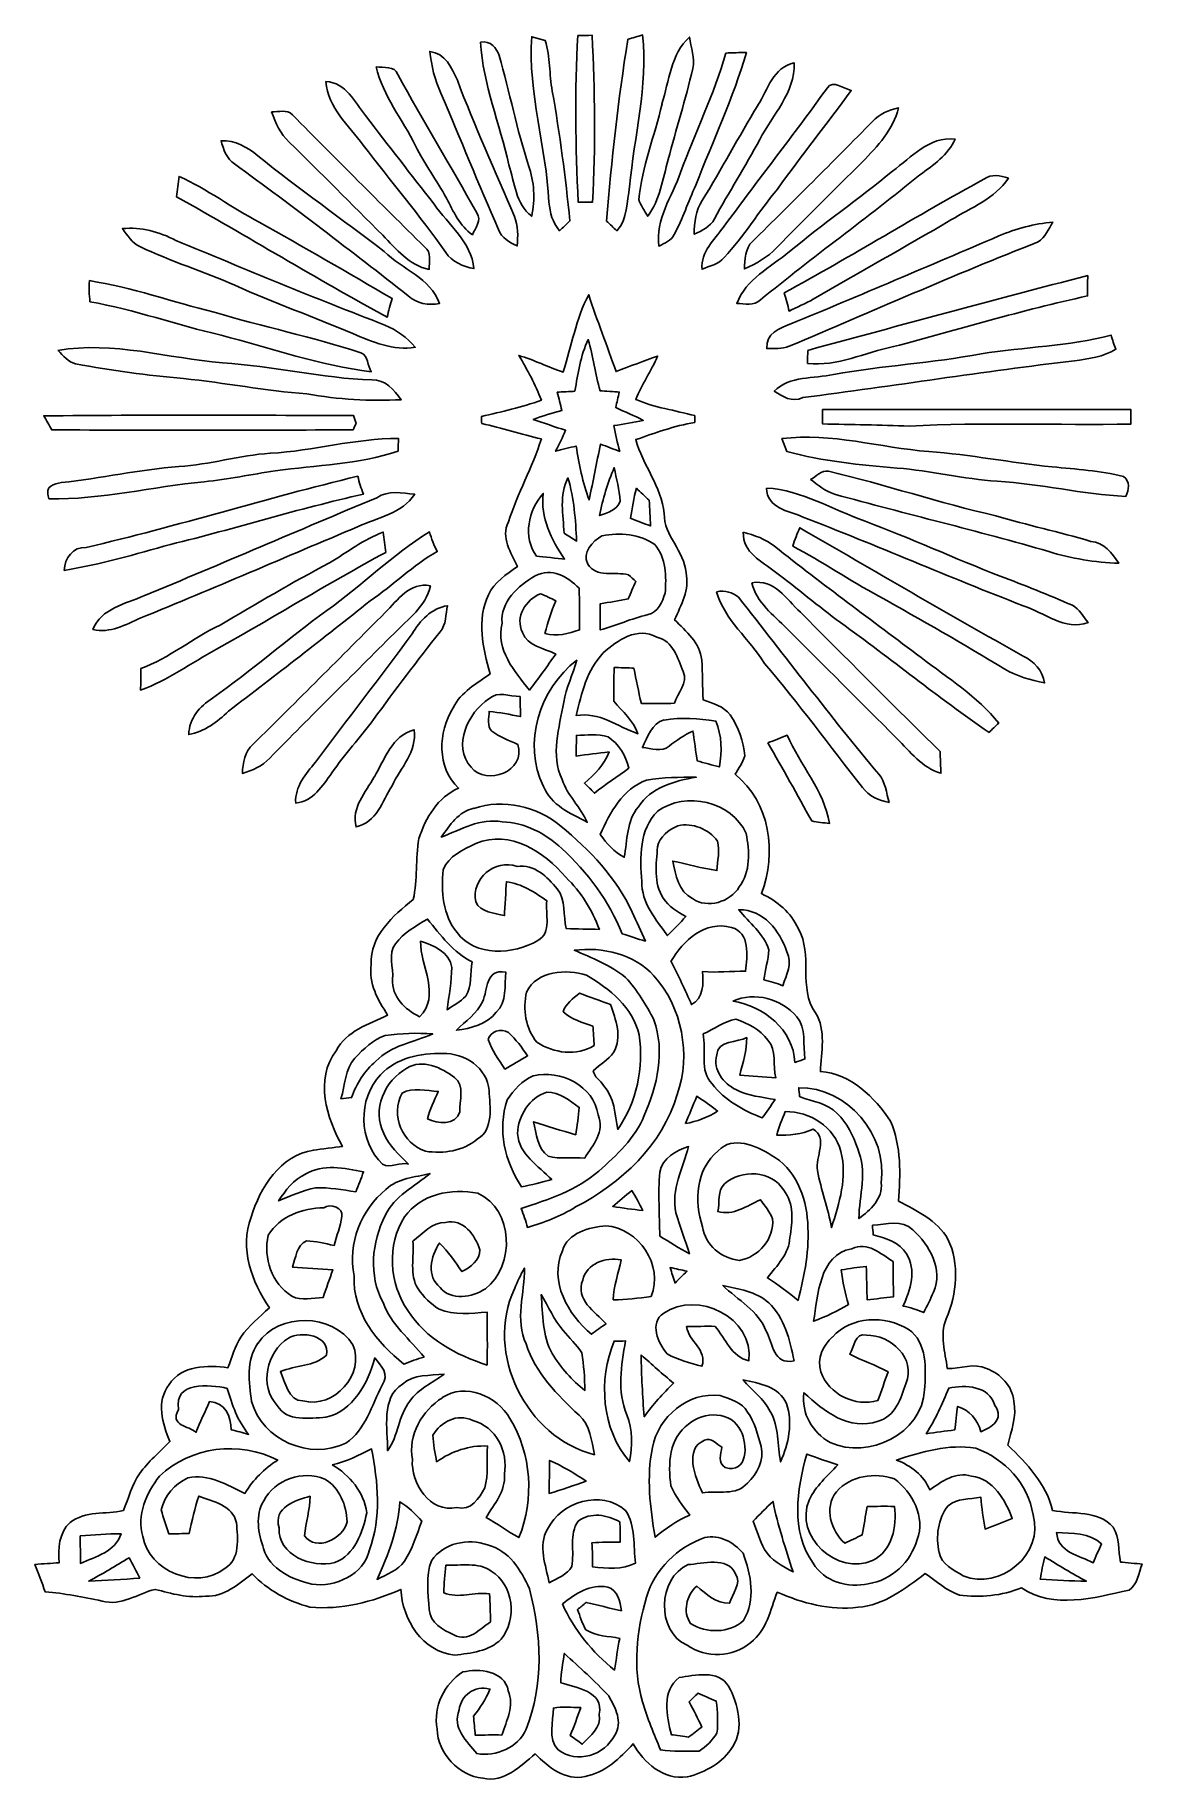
# Model space of a CAD drawing. Header units: centimetres. Extents: x -6.6 to 6.5, y -11.2 to 9.6.
import ezdxf

# ---------------------------------------------------------------- set-up
doc = ezdxf.new("R2010")
doc.units = ezdxf.units.CM
doc.header["$MEASUREMENT"] = 0
doc.layers.add('Camada 1', color=7, linetype='Continuous')

msp = doc.modelspace()

# ---------------------------------------------------------------- linework, layer by layer
at = {"layer": 'Camada 1', "color": 129}
for points, knots in [([(-0.725, 9.584), (-0.725, 9.584), (-0.563, 9.538), (-0.563, 9.538), (-0.563, 9.538), (-0.503, 9.344), (-0.517, 9.136), (-0.48, 8.937), (-0.48, 8.937), (-0.388, 8.425), (-0.324, 7.909), (-0.27, 7.393), (-0.27, 7.393), (-0.311, 7.354), (-0.353, 7.315), (-0.394, 7.276), (-0.394, 7.276), (-0.478, 7.37), (-0.506, 7.493), (-0.52, 7.615), (-0.52, 7.615), (-0.551, 8.276), (-0.77, 8.917), (-0.725, 9.585), (-0.725, 9.585), (-0.725, 9.585), (-0.725, 9.584), (-0.725, 9.584)], [0, 0, 0, 0, 0.125, 0.125, 0.125, 0.125, 0.25, 0.25, 0.25, 0.25, 0.375, 0.375, 0.375, 0.375, 0.5, 0.5, 0.5, 0.5, 0.625, 0.625, 0.625, 0.625, 0.75, 0.75, 0.75, 0.75, 1, 1, 1, 1]), ([(-0.177, 9.6), (-0.12, 9.6), (-0.063, 9.6), (-0.007, 9.601), (-0.007, 9.601), (0.028, 8.94), (0.037, 8.277), (0, 7.616), (0, 7.616), (-0.057, 7.616), (-0.114, 7.616), (-0.17, 7.615), (-0.17, 7.615), (-0.205, 8.276), (-0.214, 8.939), (-0.177, 9.6)], [0, 0, 0, 0, 0.2, 0.2, 0.2, 0.2, 0.4, 0.4, 0.4, 0.4, 0.6, 0.6, 0.6, 0.6, 1, 1, 1, 1]), ([(0.417, 9.553), (0.476, 9.57), (0.536, 9.588), (0.595, 9.605), (0.595, 9.605), (0.661, 8.996), (0.493, 8.4), (0.44, 7.798), (0.44, 7.798), (0.406, 7.62), (0.418, 7.417), (0.289, 7.275), (0.289, 7.275), (0.247, 7.313), (0.206, 7.352), (0.165, 7.391), (0.165, 7.391), (0.223, 8.115), (0.305, 8.835), (0.418, 9.552), (0.418, 9.552), (0.418, 9.552), (0.417, 9.553), (0.417, 9.553)], [0, 0, 0, 0, 0.142857, 0.142857, 0.142857, 0.142857, 0.285714, 0.285714, 0.285714, 0.285714, 0.428571, 0.428571, 0.428571, 0.428571, 0.571429, 0.571429, 0.571429, 0.571429, 0.714286, 0.714286, 0.714286, 0.714286, 1, 1, 1, 1]), ([(0.825, 8.785), (0.909, 9.057), (0.931, 9.376), (1.152, 9.58), (1.152, 9.58), (1.17, 9.456), (1.222, 9.331), (1.191, 9.205), (1.191, 9.205), (1.107, 8.841), (0.993, 8.485), (0.899, 8.124), (0.899, 8.124), (0.834, 7.894), (0.804, 7.644), (0.655, 7.449), (0.655, 7.449), (0.619, 7.514), (0.572, 7.575), (0.55, 7.646), (0.55, 7.646), (0.588, 8.037), (0.738, 8.404), (0.826, 8.785), (0.826, 8.785), (0.826, 8.785), (0.825, 8.785), (0.825, 8.785)], [0, 0, 0, 0, 0.125, 0.125, 0.125, 0.125, 0.25, 0.25, 0.25, 0.25, 0.375, 0.375, 0.375, 0.375, 0.5, 0.5, 0.5, 0.5, 0.625, 0.625, 0.625, 0.625, 0.75, 0.75, 0.75, 0.75, 1, 1, 1, 1]), ([(-1.937, 9.408), (-1.749, 9.39), (-1.677, 9.212), (-1.609, 9.068), (-1.609, 9.068), (-1.403, 8.519), (-1.161, 7.985), (-0.931, 7.446), (-0.931, 7.446), (-0.883, 7.335), (-0.889, 7.212), (-0.896, 7.095), (-0.896, 7.095), (-0.991, 7.133), (-1.082, 7.192), (-1.119, 7.292), (-1.119, 7.292), (-1.355, 7.829), (-1.576, 8.372), (-1.804, 8.913), (-1.804, 8.913), (-1.88, 9.068), (-1.916, 9.239), (-1.937, 9.409), (-1.937, 9.409), (-1.937, 9.409), (-1.937, 9.408), (-1.937, 9.408)], [0, 0, 0, 0, 0.125, 0.125, 0.125, 0.125, 0.25, 0.25, 0.25, 0.25, 0.375, 0.375, 0.375, 0.375, 0.5, 0.5, 0.5, 0.5, 0.625, 0.625, 0.625, 0.625, 0.75, 0.75, 0.75, 0.75, 1, 1, 1, 1]), ([(-1.332, 9.519), (-1.216, 9.54), (-1.139, 9.45), (-1.112, 9.359), (-1.112, 9.359), (-0.986, 8.926), (-0.903, 8.481), (-0.761, 8.052), (-0.761, 8.052), (-0.695, 7.859), (-0.68, 7.648), (-0.725, 7.449), (-0.725, 7.449), (-0.918, 7.592), (-0.927, 7.85), (-0.995, 8.06), (-0.995, 8.06), (-1.105, 8.548), (-1.304, 9.016), (-1.333, 9.519), (-1.333, 9.519), (-1.333, 9.519), (-1.332, 9.519), (-1.332, 9.519)], [0, 0, 0, 0, 0.142857, 0.142857, 0.142857, 0.142857, 0.285714, 0.285714, 0.285714, 0.285714, 0.428571, 0.428571, 0.428571, 0.428571, 0.571429, 0.571429, 0.571429, 0.571429, 0.714286, 0.714286, 0.714286, 0.714286, 1, 1, 1, 1]), ([(1.583, 9.389), (1.665, 9.393), (1.747, 9.395), (1.829, 9.396), (1.829, 9.396), (1.673, 8.854), (1.43, 8.343), (1.227, 7.817), (1.227, 7.817), (1.135, 7.625), (1.075, 7.418), (0.97, 7.231), (0.97, 7.231), (0.935, 7.157), (0.857, 7.127), (0.789, 7.093), (0.789, 7.093), (0.743, 7.409), (0.945, 7.684), (1.046, 7.967), (1.046, 7.967), (1.215, 8.445), (1.449, 8.898), (1.583, 9.388), (1.583, 9.388), (1.583, 9.388), (1.583, 9.389), (1.583, 9.389)], [0, 0, 0, 0, 0.125, 0.125, 0.125, 0.125, 0.25, 0.25, 0.25, 0.25, 0.375, 0.375, 0.375, 0.375, 0.5, 0.5, 0.5, 0.5, 0.625, 0.625, 0.625, 0.625, 0.75, 0.75, 0.75, 0.75, 1, 1, 1, 1]), ([(-2.575, 9.227), (-2.488, 9.209), (-2.354, 9.243), (-2.318, 9.135), (-2.318, 9.135), (-2.015, 8.58), (-1.685, 8.04), (-1.379, 7.488), (-1.379, 7.488), (-1.314, 7.401), (-1.397, 7.309), (-1.429, 7.228), (-1.429, 7.228), (-1.58, 7.334), (-1.657, 7.504), (-1.738, 7.663), (-1.738, 7.663), (-1.854, 7.874), (-2.001, 8.068), (-2.105, 8.285), (-2.105, 8.285), (-2.262, 8.599), (-2.493, 8.879), (-2.575, 9.227)], [0, 0, 0, 0, 0.142857, 0.142857, 0.142857, 0.142857, 0.285714, 0.285714, 0.285714, 0.285714, 0.428571, 0.428571, 0.428571, 0.428571, 0.571429, 0.571429, 0.571429, 0.571429, 0.714286, 0.714286, 0.714286, 0.714286, 1, 1, 1, 1]), ([(1.966, 8.768), (2.083, 8.955), (2.146, 9.222), (2.398, 9.272), (2.398, 9.272), (2.405, 8.914), (2.143, 8.657), (1.988, 8.361), (1.988, 8.361), (1.817, 8.041), (1.621, 7.736), (1.449, 7.417), (1.449, 7.417), (1.4, 7.322), (1.3, 7.278), (1.209, 7.235), (1.209, 7.235), (1.208, 7.375), (1.226, 7.518), (1.304, 7.636), (1.304, 7.636), (1.534, 8.008), (1.737, 8.395), (1.966, 8.767), (1.966, 8.767), (1.966, 8.767), (1.966, 8.768), (1.966, 8.768)], [0, 0, 0, 0, 0.125, 0.125, 0.125, 0.125, 0.25, 0.25, 0.25, 0.25, 0.375, 0.375, 0.375, 0.375, 0.5, 0.5, 0.5, 0.5, 0.625, 0.625, 0.625, 0.625, 0.75, 0.75, 0.75, 0.75, 1, 1, 1, 1]), ([(-3.174, 9.052), (-2.931, 9.035), (-2.832, 8.809), (-2.7, 8.647), (-2.7, 8.647), (-2.434, 8.29), (-2.157, 7.944), (-1.884, 7.592), (-1.884, 7.592), (-1.715, 7.343), (-1.445, 7.146), (-1.411, 6.825), (-1.411, 6.825), (-1.539, 6.851), (-1.675, 6.904), (-1.747, 7.019), (-1.747, 7.019), (-2.057, 7.457), (-2.402, 7.869), (-2.728, 8.294), (-2.728, 8.294), (-2.899, 8.532), (-3.152, 8.736), (-3.173, 9.051), (-3.173, 9.051), (-3.173, 9.051), (-3.174, 9.052), (-3.174, 9.052)], [0, 0, 0, 0, 0.125, 0.125, 0.125, 0.125, 0.25, 0.25, 0.25, 0.25, 0.375, 0.375, 0.375, 0.375, 0.5, 0.5, 0.5, 0.5, 0.625, 0.625, 0.625, 0.625, 0.75, 0.75, 0.75, 0.75, 1, 1, 1, 1]), ([(2.792, 8.976), (2.856, 9.075), (2.991, 8.964), (3.076, 8.944), (3.076, 8.944), (2.786, 8.551), (2.485, 8.166), (2.198, 7.772), (2.198, 7.772), (1.98, 7.505), (1.797, 7.21), (1.564, 6.956), (1.564, 6.956), (1.5, 6.876), (1.387, 6.858), (1.302, 6.817), (1.302, 6.817), (1.284, 7.03), (1.446, 7.164), (1.556, 7.318), (1.556, 7.318), (1.965, 7.874), (2.39, 8.417), (2.792, 8.977), (2.792, 8.977), (2.792, 8.977), (2.792, 8.976), (2.792, 8.976)], [0, 0, 0, 0, 0.125, 0.125, 0.125, 0.125, 0.25, 0.25, 0.25, 0.25, 0.375, 0.375, 0.375, 0.375, 0.5, 0.5, 0.5, 0.5, 0.625, 0.625, 0.625, 0.625, 0.75, 0.75, 0.75, 0.75, 1, 1, 1, 1]), ([(3.33, 8.577), (3.413, 8.662), (3.521, 8.715), (3.64, 8.737), (3.64, 8.737), (3.573, 8.481), (3.391, 8.281), (3.21, 8.097), (3.21, 8.097), (2.868, 7.757), (2.526, 7.418), (2.188, 7.073), (2.188, 7.073), (2.081, 6.961), (1.945, 6.884), (1.805, 6.821), (1.805, 6.821), (1.816, 6.931), (1.808, 7.067), (1.901, 7.147), (1.901, 7.147), (2.379, 7.621), (2.858, 8.096), (3.33, 8.577)], [0, 0, 0, 0, 0.142857, 0.142857, 0.142857, 0.142857, 0.285714, 0.285714, 0.285714, 0.285714, 0.428571, 0.428571, 0.428571, 0.428571, 0.571429, 0.571429, 0.571429, 0.571429, 0.714286, 0.714286, 0.714286, 0.714286, 1, 1, 1, 1]), ([(-3.819, 8.691), (-3.737, 8.686), (-3.635, 8.726), (-3.571, 8.655), (-3.571, 8.655), (-3.049, 8.129), (-2.527, 7.603), (-1.998, 7.084), (-1.998, 7.084), (-1.914, 7.019), (-1.943, 6.907), (-1.944, 6.816), (-1.944, 6.816), (-2.185, 6.864), (-2.336, 7.059), (-2.496, 7.223), (-2.496, 7.223), (-2.867, 7.592), (-3.235, 7.966), (-3.61, 8.331), (-3.61, 8.331), (-3.712, 8.428), (-3.771, 8.559), (-3.819, 8.69), (-3.819, 8.69), (-3.819, 8.69), (-3.819, 8.691), (-3.819, 8.691)], [0, 0, 0, 0, 0.125, 0.125, 0.125, 0.125, 0.25, 0.25, 0.25, 0.25, 0.375, 0.375, 0.375, 0.375, 0.5, 0.5, 0.5, 0.5, 0.625, 0.625, 0.625, 0.625, 0.75, 0.75, 0.75, 0.75, 1, 1, 1, 1]), ([(-4.42, 8.347), (-4.252, 8.352), (-4.108, 8.271), (-3.984, 8.169), (-3.984, 8.169), (-3.495, 7.772), (-2.976, 7.414), (-2.479, 7.028), (-2.479, 7.028), (-2.264, 6.817), (-1.93, 6.715), (-1.82, 6.412), (-1.82, 6.412), (-1.953, 6.383), (-2.092, 6.407), (-2.192, 6.503), (-2.192, 6.503), (-2.875, 7.033), (-3.558, 7.564), (-4.26, 8.07), (-4.26, 8.07), (-4.354, 8.13), (-4.392, 8.246), (-4.42, 8.348), (-4.42, 8.348), (-4.42, 8.348), (-4.42, 8.347), (-4.42, 8.347)], [0, 0, 0, 0, 0.125, 0.125, 0.125, 0.125, 0.25, 0.25, 0.25, 0.25, 0.375, 0.375, 0.375, 0.375, 0.5, 0.5, 0.5, 0.5, 0.625, 0.625, 0.625, 0.625, 0.75, 0.75, 0.75, 0.75, 1, 1, 1, 1]), ([(3.568, 7.985), (3.794, 8.152), (3.998, 8.398), (4.312, 8.367), (4.312, 8.367), (4.227, 8.178), (4.056, 8.055), (3.891, 7.941), (3.891, 7.941), (3.269, 7.431), (2.616, 6.962), (1.996, 6.452), (1.996, 6.452), (1.918, 6.381), (1.809, 6.408), (1.714, 6.411), (1.714, 6.411), (1.827, 6.699), (2.114, 6.842), (2.34, 7.027), (2.34, 7.027), (2.74, 7.358), (3.167, 7.656), (3.568, 7.985)], [0, 0, 0, 0, 0.142857, 0.142857, 0.142857, 0.142857, 0.285714, 0.285714, 0.285714, 0.285714, 0.428571, 0.428571, 0.428571, 0.428571, 0.571429, 0.571429, 0.571429, 0.571429, 0.714286, 0.714286, 0.714286, 0.714286, 1, 1, 1, 1]), ([(-4.918, 7.922), (-4.584, 7.771), (-4.289, 7.55), (-3.967, 7.377), (-3.967, 7.377), (-3.434, 7.083), (-2.911, 6.774), (-2.384, 6.47), (-2.384, 6.47), (-2.408, 6.4), (-2.426, 6.323), (-2.443, 6.249), (-2.443, 6.249), (-3.29, 6.705), (-4.107, 7.212), (-4.948, 7.679), (-4.948, 7.679), (-4.938, 7.76), (-4.929, 7.841), (-4.919, 7.922), (-4.919, 7.922), (-4.919, 7.922), (-4.918, 7.922), (-4.918, 7.922)], [0, 0, 0, 0, 0.142857, 0.142857, 0.142857, 0.142857, 0.285714, 0.285714, 0.285714, 0.285714, 0.428571, 0.428571, 0.428571, 0.428571, 0.571429, 0.571429, 0.571429, 0.571429, 0.714286, 0.714286, 0.714286, 0.714286, 1, 1, 1, 1]), ([(4.655, 7.89), (4.744, 7.954), (4.849, 7.935), (4.945, 7.901), (4.945, 7.901), (4.784, 7.656), (4.501, 7.552), (4.261, 7.404), (4.261, 7.404), (3.719, 7.084), (3.169, 6.779), (2.625, 6.462), (2.625, 6.462), (2.532, 6.41), (2.434, 6.366), (2.337, 6.321), (2.337, 6.321), (2.322, 6.393), (2.297, 6.469), (2.279, 6.537), (2.279, 6.537), (3.08, 6.972), (3.854, 7.454), (4.655, 7.89)], [0, 0, 0, 0, 0.142857, 0.142857, 0.142857, 0.142857, 0.285714, 0.285714, 0.285714, 0.285714, 0.428571, 0.428571, 0.428571, 0.428571, 0.571429, 0.571429, 0.571429, 0.571429, 0.714286, 0.714286, 0.714286, 0.714286, 1, 1, 1, 1]), ([(-5.592, 7.301), (-5.37, 7.324), (-5.153, 7.263), (-4.958, 7.161), (-4.958, 7.161), (-4.132, 6.819), (-3.306, 6.473), (-2.471, 6.154), (-2.471, 6.154), (-2.333, 6.093), (-2.207, 6.005), (-2.109, 5.89), (-2.109, 5.89), (-2.371, 5.844), (-2.618, 5.956), (-2.854, 6.052), (-2.854, 6.052), (-3.317, 6.254), (-3.797, 6.415), (-4.255, 6.627), (-4.255, 6.627), (-4.626, 6.792), (-5.017, 6.911), (-5.384, 7.087), (-5.384, 7.087), (-5.478, 7.13), (-5.534, 7.221), (-5.593, 7.301), (-5.593, 7.301), (-5.593, 7.301), (-5.592, 7.301), (-5.592, 7.301)], [0, 0, 0, 0, 0.111111, 0.111111, 0.111111, 0.111111, 0.222222, 0.222222, 0.222222, 0.222222, 0.333333, 0.333333, 0.333333, 0.333333, 0.444444, 0.444444, 0.444444, 0.444444, 0.555556, 0.555556, 0.555556, 0.555556, 0.666667, 0.666667, 0.666667, 0.666667, 0.777778, 0.777778, 0.777778, 0.777778, 1, 1, 1, 1]), ([(4.833, 7.214), (5.037, 7.304), (5.253, 7.358), (5.474, 7.379), (5.474, 7.379), (5.424, 7.296), (5.384, 7.196), (5.298, 7.143), (5.298, 7.143), (4.302, 6.752), (3.323, 6.317), (2.337, 5.901), (2.337, 5.901), (2.252, 5.871), (2.16, 5.875), (2.071, 5.874), (2.071, 5.874), (2.058, 6.056), (2.228, 6.117), (2.356, 6.168), (2.356, 6.168), (3.186, 6.507), (4.008, 6.863), (4.833, 7.214)], [0, 0, 0, 0, 0.142857, 0.142857, 0.142857, 0.142857, 0.285714, 0.285714, 0.285714, 0.285714, 0.428571, 0.428571, 0.428571, 0.428571, 0.571429, 0.571429, 0.571429, 0.571429, 0.714286, 0.714286, 0.714286, 0.714286, 1, 1, 1, 1]), ([(-5.986, 6.682), (-5.48, 6.603), (-4.996, 6.428), (-4.5, 6.306), (-4.5, 6.306), (-3.922, 6.134), (-3.33, 6.012), (-2.756, 5.824), (-2.756, 5.824), (-2.664, 5.794), (-2.679, 5.66), (-2.633, 5.599), (-2.633, 5.599), (-3.243, 5.671), (-3.825, 5.879), (-4.417, 6.032), (-4.417, 6.032), (-4.94, 6.156), (-5.449, 6.336), (-5.979, 6.432), (-5.979, 6.432), (-5.988, 6.515), (-5.992, 6.597), (-5.986, 6.68), (-5.986, 6.68), (-5.986, 6.68), (-5.986, 6.682), (-5.986, 6.682)], [0, 0, 0, 0, 0.125, 0.125, 0.125, 0.125, 0.25, 0.25, 0.25, 0.25, 0.375, 0.375, 0.375, 0.375, 0.5, 0.5, 0.5, 0.5, 0.625, 0.625, 0.625, 0.625, 0.75, 0.75, 0.75, 0.75, 1, 1, 1, 1]), ([(2.56, 5.853), (3.669, 6.154), (4.777, 6.456), (5.89, 6.743), (5.89, 6.743), (5.886, 6.662), (5.886, 6.581), (5.887, 6.5), (5.887, 6.5), (5.11, 6.331), (4.347, 6.103), (3.58, 5.897), (3.58, 5.897), (3.237, 5.83), (2.914, 5.655), (2.556, 5.698), (2.556, 5.698), (2.557, 5.75), (2.558, 5.801), (2.56, 5.853)], [0, 0, 0, 0, 0.166667, 0.166667, 0.166667, 0.166667, 0.333333, 0.333333, 0.333333, 0.333333, 0.5, 0.5, 0.5, 0.5, 0.666667, 0.666667, 0.666667, 0.666667, 1, 1, 1, 1]), ([(-0.35, 5.598), (-0.248, 5.903), (-0.2, 6.229), (-0.046, 6.515), (-0.046, 6.515), (0.053, 6.207), (0.172, 5.906), (0.279, 5.601), (0.279, 5.601), (0.444, 5.662), (0.606, 5.728), (0.773, 5.784), (0.773, 5.784), (0.695, 5.608), (0.585, 5.447), (0.514, 5.268), (0.514, 5.268), (0.738, 5.172), (0.981, 5.14), (1.215, 5.076), (1.215, 5.076), (1.215, 5.056), (1.214, 5.016), (1.214, 4.996), (1.214, 4.996), (0.973, 4.955), (0.743, 4.87), (0.513, 4.791), (0.513, 4.791), (0.599, 4.487), (0.816, 4.231), (0.852, 3.912), (0.852, 3.912), (0.847, 3.644), (1.092, 3.469), (1.111, 3.208), (1.111, 3.208), (1.155, 3.005), (1.054, 2.824), (0.974, 2.647), (0.974, 2.647), (1.112, 2.511), (1.279, 2.375), (1.298, 2.167), (1.298, 2.167), (1.309, 2.011), (1.306, 1.853), (1.314, 1.696), (1.314, 1.696), (1.426, 1.648), (1.562, 1.622), (1.636, 1.515), (1.636, 1.515), (1.733, 1.371), (1.8, 1.203), (1.81, 1.028), (1.81, 1.028), (1.784, 0.949), (1.736, 0.881), (1.694, 0.81), (1.694, 0.81), (2.111, 0.478), (2.195, -0.128), (2.007, -0.61), (2.007, -0.61), (2.196, -0.696), (2.359, -0.837), (2.447, -1.029), (2.447, -1.029), (2.626, -1.337), (2.439, -1.736), (2.652, -2.027), (2.652, -2.027), (2.78, -2.235), (2.72, -2.495), (2.709, -2.728), (2.709, -2.728), (3.077, -2.75), (3.35, -3.032), (3.544, -3.317), (3.544, -3.317), (3.673, -3.614), (3.662, -3.952), (3.637, -4.268), (3.637, -4.268), (3.855, -4.385), (4.098, -4.494), (4.225, -4.719), (4.225, -4.719), (4.369, -5.018), (4.332, -5.37), (4.207, -5.669), (4.207, -5.669), (4.124, -5.862), (4.194, -6.063), (4.219, -6.259), (4.219, -6.259), (4.371, -6.264), (4.539, -6.188), (4.685, -6.261), (4.685, -6.261), (4.851, -6.32), (4.994, -6.467), (5.01, -6.648), (5.01, -6.648), (5.047, -6.828), (4.979, -7.001), (4.939, -7.173), (4.939, -7.173), (5.167, -7.393), (5.393, -7.628), (5.472, -7.947), (5.472, -7.947), (5.708, -7.998), (6.017, -7.941), (6.192, -8.148), (6.192, -8.148), (6.269, -8.269), (6.252, -8.424), (6.277, -8.562), (6.277, -8.562), (6.341, -8.568), (6.47, -8.58), (6.535, -8.586), (6.535, -8.586), (6.499, -8.689), (6.483, -8.83), (6.38, -8.896), (6.38, -8.896), (5.962, -8.986), (5.487, -9.128), (5.1, -8.869), (5.1, -8.869), (4.869, -8.966), (4.609, -8.984), (4.363, -8.955), (4.363, -8.955), (4.209, -8.905), (4.09, -8.787), (3.957, -8.7), (3.957, -8.7), (3.717, -8.877), (3.467, -9.076), (3.157, -9.1), (3.157, -9.1), (2.824, -9.141), (2.498, -9.051), (2.196, -8.921), (2.196, -8.921), (2.115, -9.128), (2.071, -9.378), (1.88, -9.518), (1.88, -9.518), (1.671, -9.697), (1.349, -9.707), (1.124, -9.552), (1.124, -9.552), (0.753, -9.39), (0.772, -8.75), (1.136, -8.593), (1.136, -8.593), (1.306, -8.582), (1.608, -8.491), (1.699, -8.701), (1.699, -8.701), (1.777, -8.818), (1.66, -8.939), (1.629, -9.053), (1.629, -9.053), (1.467, -9.054), (1.353, -8.944), (1.238, -8.849), (1.238, -8.849), (1.114, -8.958), (1.069, -9.153), (1.165, -9.294), (1.165, -9.294), (1.356, -9.411), (1.626, -9.412), (1.795, -9.258), (1.795, -9.258), (1.941, -9.009), (1.886, -8.712), (1.789, -8.458), (1.789, -8.458), (1.682, -8.329), (1.506, -8.23), (1.334, -8.27), (1.334, -8.27), (1.011, -8.384), (0.739, -8.647), (0.641, -8.98), (0.641, -8.98), (0.524, -9.381), (0.473, -9.818), (0.593, -10.226), (0.593, -10.226), (0.65, -10.421), (0.732, -10.608), (0.806, -10.796), (0.806, -10.796), (0.959, -10.814), (1.112, -10.816), (1.266, -10.811), (1.266, -10.811), (1.351, -10.757), (1.426, -10.683), (1.479, -10.597), (1.479, -10.597), (1.494, -10.47), (1.485, -10.343), (1.471, -10.217), (1.471, -10.217), (1.397, -10.187), (1.324, -10.156), (1.251, -10.123), (1.251, -10.123), (1.217, -10.157), (1.183, -10.191), (1.148, -10.226), (1.148, -10.226), (1.202, -10.324), (1.252, -10.423), (1.301, -10.525), (1.301, -10.525), (1.247, -10.565), (1.196, -10.606), (1.142, -10.646), (1.142, -10.646), (1.091, -10.638), (0.989, -10.623), (0.938, -10.616), (0.938, -10.616), (0.879, -10.391), (0.818, -10.095), (1.029, -9.937), (1.029, -9.937), (1.212, -9.908), (1.499, -9.839), (1.618, -10.04), (1.618, -10.04), (1.73, -10.253), (1.805, -10.538), (1.668, -10.755), (1.668, -10.755), (1.55, -10.949), (1.34, -11.066), (1.125, -11.119), (1.125, -11.119), (0.843, -11.154), (0.609, -10.954), (0.482, -10.723), (0.482, -10.723), (0.327, -10.898), (0.148, -11.063), (-0.088, -11.114), (-0.088, -11.114), (-0.326, -11.168), (-0.528, -11.001), (-0.683, -10.845), (-0.683, -10.845), (-0.861, -10.99), (-1.05, -11.191), (-1.305, -11.133), (-1.305, -11.133), (-1.599, -11.104), (-1.836, -10.838), (-1.851, -10.548), (-1.851, -10.548), (-1.894, -10.283), (-1.768, -10.009), (-1.542, -9.87), (-1.542, -9.87), (-1.357, -9.825), (-1.043, -9.855), (-1.004, -10.093), (-1.004, -10.093), (-0.927, -10.276), (-1.025, -10.45), (-1.08, -10.62), (-1.08, -10.62), (-1.187, -10.616), (-1.29, -10.622), (-1.396, -10.622), (-1.396, -10.622), (-1.403, -10.545), (-1.41, -10.47), (-1.416, -10.394), (-1.416, -10.394), (-1.338, -10.296), (-1.267, -10.191), (-1.222, -10.074), (-1.222, -10.074), (-1.41, -10.027), (-1.563, -10.146), (-1.588, -10.32), (-1.588, -10.32), (-1.674, -10.535), (-1.497, -10.693), (-1.379, -10.841), (-1.379, -10.841), (-1.142, -10.875), (-0.892, -10.776), (-0.791, -10.551), (-0.791, -10.551), (-0.577, -10.021), (-0.607, -9.424), (-0.752, -8.88), (-0.752, -8.88), (-0.851, -8.659), (-0.995, -8.42), (-1.249, -8.359), (-1.249, -8.359), (-1.48, -8.275), (-1.776, -8.334), (-1.916, -8.546), (-1.916, -8.546), (-1.992, -8.727), (-1.953, -8.935), (-1.944, -9.126), (-1.944, -9.126), (-1.933, -9.284), (-1.781, -9.374), (-1.65, -9.428), (-1.65, -9.428), (-1.477, -9.523), (-1.346, -9.358), (-1.216, -9.275), (-1.216, -9.275), (-1.215, -9.161), (-1.218, -9.052), (-1.228, -8.94), (-1.228, -8.94), (-1.403, -8.914), (-1.603, -9.002), (-1.77, -8.927), (-1.77, -8.927), (-1.768, -8.816), (-1.757, -8.709), (-1.745, -8.6), (-1.745, -8.6), (-1.568, -8.608), (-1.361, -8.557), (-1.206, -8.67), (-1.206, -8.67), (-0.938, -8.83), (-0.894, -9.247), (-1.089, -9.481), (-1.089, -9.481), (-1.231, -9.623), (-1.45, -9.647), (-1.639, -9.669), (-1.639, -9.669), (-2.027, -9.628), (-2.262, -9.249), (-2.281, -8.887), (-2.281, -8.887), (-2.619, -9.037), (-2.99, -9.134), (-3.363, -9.097), (-3.363, -9.097), (-3.623, -9.031), (-3.864, -8.896), (-4.051, -8.702), (-4.051, -8.702), (-4.216, -8.823), (-4.38, -8.982), (-4.604, -8.967), (-4.604, -8.967), (-4.81, -8.995), (-5.008, -8.938), (-5.203, -8.887), (-5.203, -8.887), (-5.413, -8.937), (-5.605, -9.091), (-5.835, -9.026), (-5.835, -9.026), (-6.059, -8.98), (-6.283, -8.933), (-6.512, -8.916), (-6.512, -8.916), (-6.548, -8.806), (-6.593, -8.698), (-6.633, -8.59), (-6.633, -8.59), (-6.537, -8.583), (-6.441, -8.577), (-6.345, -8.571), (-6.345, -8.571), (-6.36, -8.403), (-6.348, -8.214), (-6.216, -8.092), (-6.216, -8.092), (-6.037, -7.95), (-5.791, -7.996), (-5.581, -7.95), (-5.581, -7.95), (-5.517, -7.804), (-5.484, -7.641), (-5.388, -7.511), (-5.388, -7.511), (-5.287, -7.367), (-5.151, -7.253), (-5.028, -7.129), (-5.028, -7.129), (-5.116, -6.916), (-5.193, -6.651), (-5.038, -6.45), (-5.038, -6.45), (-4.889, -6.219), (-4.58, -6.218), (-4.337, -6.251), (-4.337, -6.251), (-4.29, -6.128), (-4.255, -5.998), (-4.185, -5.885), (-4.185, -5.885), (-4.091, -5.752), (-3.963, -5.648), (-3.845, -5.537), (-3.845, -5.537), (-4.056, -5.228), (-4.2, -4.829), (-4.063, -4.46), (-4.063, -4.46), (-3.955, -4.109), (-3.713, -3.718), (-3.318, -3.662), (-3.318, -3.662), (-3.233, -3.651), (-3.062, -3.628), (-2.977, -3.618), (-2.977, -3.618), (-3.164, -3.276), (-3.309, -2.824), (-3.052, -2.48), (-3.052, -2.48), (-2.927, -2.244), (-2.662, -2.163), (-2.438, -2.055), (-2.438, -2.055), (-2.553, -1.874), (-2.669, -1.68), (-2.633, -1.452), (-2.633, -1.452), (-2.651, -1.112), (-2.372, -0.874), (-2.134, -0.679), (-2.134, -0.679), (-2.078, -0.448), (-2.109, -0.194), (-2.066, 0.044), (-2.066, 0.044), (-1.987, 0.292), (-1.842, 0.535), (-1.595, 0.646), (-1.595, 0.646), (-1.855, 0.89), (-1.84, 1.313), (-1.657, 1.6), (-1.657, 1.6), (-1.569, 1.789), (-1.379, 1.887), (-1.219, 2.004), (-1.219, 2.004), (-1.308, 2.307), (-1.382, 2.647), (-1.237, 2.944), (-1.237, 2.944), (-1.172, 3.097), (-1.023, 3.186), (-0.895, 3.281), (-0.895, 3.281), (-0.969, 3.446), (-1.095, 3.624), (-1.001, 3.812), (-1.001, 3.812), (-0.893, 4.15), (-0.716, 4.461), (-0.61, 4.8), (-0.61, 4.8), (-0.849, 4.852), (-1.082, 4.927), (-1.319, 4.983), (-1.319, 4.983), (-1.32, 5.003), (-1.322, 5.044), (-1.323, 5.065), (-1.323, 5.065), (-1.084, 5.124), (-0.841, 5.173), (-0.61, 5.262), (-0.61, 5.262), (-0.682, 5.447), (-0.775, 5.622), (-0.878, 5.792), (-0.878, 5.792), (-0.697, 5.739), (-0.529, 5.652), (-0.35, 5.594), (-0.35, 5.594), (-0.35, 5.594), (-0.35, 5.598), (-0.35, 5.598)], [0, 0, 0, 0, 0.007874, 0.007874, 0.007874, 0.007874, 0.015748, 0.015748, 0.015748, 0.015748, 0.023622, 0.023622, 0.023622, 0.023622, 0.031496, 0.031496, 0.031496, 0.031496, 0.03937, 0.03937, 0.03937, 0.03937, 0.047244, 0.047244, 0.047244, 0.047244, 0.055118, 0.055118, 0.055118, 0.055118, 0.062992, 0.062992, 0.062992, 0.062992, 0.070866, 0.070866, 0.070866, 0.070866, 0.07874, 0.07874, 0.07874, 0.07874, 0.086614, 0.086614, 0.086614, 0.086614, 0.094488, 0.094488, 0.094488, 0.094488, 0.102362, 0.102362, 0.102362, 0.102362, 0.110236, 0.110236, 0.110236, 0.110236, 0.11811, 0.11811, 0.11811, 0.11811, 0.125984, 0.125984, 0.125984, 0.125984, 0.133858, 0.133858, 0.133858, 0.133858, 0.141732, 0.141732, 0.141732, 0.141732, 0.149606, 0.149606, 0.149606, 0.149606, 0.15748, 0.15748, 0.15748, 0.15748, 0.165354, 0.165354, 0.165354, 0.165354, 0.173228, 0.173228, 0.173228, 0.173228, 0.181102, 0.181102, 0.181102, 0.181102, 0.188976, 0.188976, 0.188976, 0.188976, 0.19685, 0.19685, 0.19685, 0.19685, 0.204724, 0.204724, 0.204724, 0.204724, 0.212598, 0.212598, 0.212598, 0.212598, 0.220472, 0.220472, 0.220472, 0.220472, 0.228346, 0.228346, 0.228346, 0.228346, 0.23622, 0.23622, 0.23622, 0.23622, 0.244094, 0.244094, 0.244094, 0.244094, 0.251969, 0.251969, 0.251969, 0.251969, 0.259843, 0.259843, 0.259843, 0.259843, 0.267717, 0.267717, 0.267717, 0.267717, 0.275591, 0.275591, 0.275591, 0.275591, 0.283465, 0.283465, 0.283465, 0.283465, 0.291339, 0.291339, 0.291339, 0.291339, 0.299213, 0.299213, 0.299213, 0.299213, 0.307087, 0.307087, 0.307087, 0.307087, 0.314961, 0.314961, 0.314961, 0.314961, 0.322835, 0.322835, 0.322835, 0.322835, 0.330709, 0.330709, 0.330709, 0.330709, 0.338583, 0.338583, 0.338583, 0.338583, 0.346457, 0.346457, 0.346457, 0.346457, 0.354331, 0.354331, 0.354331, 0.354331, 0.362205, 0.362205, 0.362205, 0.362205, 0.370079, 0.370079, 0.370079, 0.370079, 0.377953, 0.377953, 0.377953, 0.377953, 0.385827, 0.385827, 0.385827, 0.385827, 0.393701, 0.393701, 0.393701, 0.393701, 0.401575, 0.401575, 0.401575, 0.401575, 0.409449, 0.409449, 0.409449, 0.409449, 0.417323, 0.417323, 0.417323, 0.417323, 0.425197, 0.425197, 0.425197, 0.425197, 0.433071, 0.433071, 0.433071, 0.433071, 0.440945, 0.440945, 0.440945, 0.440945, 0.448819, 0.448819, 0.448819, 0.448819, 0.456693, 0.456693, 0.456693, 0.456693, 0.464567, 0.464567, 0.464567, 0.464567, 0.472441, 0.472441, 0.472441, 0.472441, 0.480315, 0.480315, 0.480315, 0.480315, 0.488189, 0.488189, 0.488189, 0.488189, 0.496063, 0.496063, 0.496063, 0.496063, 0.503937, 0.503937, 0.503937, 0.503937, 0.511811, 0.511811, 0.511811, 0.511811, 0.519685, 0.519685, 0.519685, 0.519685, 0.527559, 0.527559, 0.527559, 0.527559, 0.535433, 0.535433, 0.535433, 0.535433, 0.543307, 0.543307, 0.543307, 0.543307, 0.551181, 0.551181, 0.551181, 0.551181, 0.559055, 0.559055, 0.559055, 0.559055, 0.566929, 0.566929, 0.566929, 0.566929, 0.574803, 0.574803, 0.574803, 0.574803, 0.582677, 0.582677, 0.582677, 0.582677, 0.590551, 0.590551, 0.590551, 0.590551, 0.598425, 0.598425, 0.598425, 0.598425, 0.606299, 0.606299, 0.606299, 0.606299, 0.614173, 0.614173, 0.614173, 0.614173, 0.622047, 0.622047, 0.622047, 0.622047, 0.629921, 0.629921, 0.629921, 0.629921, 0.637795, 0.637795, 0.637795, 0.637795, 0.645669, 0.645669, 0.645669, 0.645669, 0.653543, 0.653543, 0.653543, 0.653543, 0.661417, 0.661417, 0.661417, 0.661417, 0.669291, 0.669291, 0.669291, 0.669291, 0.677165, 0.677165, 0.677165, 0.677165, 0.685039, 0.685039, 0.685039, 0.685039, 0.692913, 0.692913, 0.692913, 0.692913, 0.700787, 0.700787, 0.700787, 0.700787, 0.708661, 0.708661, 0.708661, 0.708661, 0.716535, 0.716535, 0.716535, 0.716535, 0.724409, 0.724409, 0.724409, 0.724409, 0.732283, 0.732283, 0.732283, 0.732283, 0.740157, 0.740157, 0.740157, 0.740157, 0.748031, 0.748031, 0.748031, 0.748031, 0.755906, 0.755906, 0.755906, 0.755906, 0.76378, 0.76378, 0.76378, 0.76378, 0.771654, 0.771654, 0.771654, 0.771654, 0.779528, 0.779528, 0.779528, 0.779528, 0.787402, 0.787402, 0.787402, 0.787402, 0.795276, 0.795276, 0.795276, 0.795276, 0.80315, 0.80315, 0.80315, 0.80315, 0.811024, 0.811024, 0.811024, 0.811024, 0.818898, 0.818898, 0.818898, 0.818898, 0.826772, 0.826772, 0.826772, 0.826772, 0.834646, 0.834646, 0.834646, 0.834646, 0.84252, 0.84252, 0.84252, 0.84252, 0.850394, 0.850394, 0.850394, 0.850394, 0.858268, 0.858268, 0.858268, 0.858268, 0.866142, 0.866142, 0.866142, 0.866142, 0.874016, 0.874016, 0.874016, 0.874016, 0.88189, 0.88189, 0.88189, 0.88189, 0.889764, 0.889764, 0.889764, 0.889764, 0.897638, 0.897638, 0.897638, 0.897638, 0.905512, 0.905512, 0.905512, 0.905512, 0.913386, 0.913386, 0.913386, 0.913386, 0.92126, 0.92126, 0.92126, 0.92126, 0.929134, 0.929134, 0.929134, 0.929134, 0.937008, 0.937008, 0.937008, 0.937008, 0.944882, 0.944882, 0.944882, 0.944882, 0.952756, 0.952756, 0.952756, 0.952756, 0.96063, 0.96063, 0.96063, 0.96063, 0.968504, 0.968504, 0.968504, 0.968504, 0.976378, 0.976378, 0.976378, 0.976378, 0.984252, 0.984252, 0.984252, 0.984252, 1, 1, 1, 1]), ([(4.621, 5.811), (5.135, 5.895), (5.661, 5.899), (6.167, 6.034), (6.167, 6.034), (6.181, 5.976), (6.205, 5.922), (6.224, 5.866), (6.224, 5.866), (6.077, 5.775), (5.897, 5.753), (5.73, 5.728), (5.73, 5.728), (4.65, 5.603), (3.577, 5.428), (2.499, 5.291), (2.499, 5.291), (2.37, 5.23), (2.261, 5.302), (2.161, 5.368), (2.161, 5.368), (2.344, 5.553), (2.634, 5.514), (2.866, 5.567), (2.866, 5.567), (3.448, 5.672), (4.041, 5.701), (4.622, 5.813), (4.622, 5.813), (4.622, 5.813), (4.621, 5.811), (4.621, 5.811)], [0, 0, 0, 0, 0.111111, 0.111111, 0.111111, 0.111111, 0.222222, 0.222222, 0.222222, 0.222222, 0.333333, 0.333333, 0.333333, 0.333333, 0.444444, 0.444444, 0.444444, 0.444444, 0.555556, 0.555556, 0.555556, 0.555556, 0.666667, 0.666667, 0.666667, 0.666667, 0.777778, 0.777778, 0.777778, 0.777778, 1, 1, 1, 1]), ([(-6.36, 5.852), (-5.702, 5.966), (-5.055, 5.759), (-4.403, 5.704), (-4.403, 5.704), (-3.807, 5.67), (-3.224, 5.519), (-2.626, 5.502), (-2.626, 5.502), (-2.469, 5.509), (-2.36, 5.381), (-2.276, 5.266), (-2.276, 5.266), (-2.652, 5.244), (-3.027, 5.271), (-3.398, 5.334), (-3.398, 5.334), (-3.89, 5.372), (-4.376, 5.467), (-4.866, 5.518), (-4.866, 5.518), (-5.296, 5.556), (-5.725, 5.613), (-6.149, 5.692), (-6.149, 5.692), (-6.238, 5.714), (-6.296, 5.791), (-6.358, 5.852), (-6.358, 5.852), (-6.358, 5.852), (-6.36, 5.852), (-6.36, 5.852)], [0, 0, 0, 0, 0.111111, 0.111111, 0.111111, 0.111111, 0.222222, 0.222222, 0.222222, 0.222222, 0.333333, 0.333333, 0.333333, 0.333333, 0.444444, 0.444444, 0.444444, 0.444444, 0.555556, 0.555556, 0.555556, 0.555556, 0.666667, 0.666667, 0.666667, 0.666667, 0.777778, 0.777778, 0.777778, 0.777778, 1, 1, 1, 1]), ([(-0.211, 5.366), (-0.263, 5.363), (-0.368, 5.358), (-0.42, 5.355), (-0.42, 5.355), (-0.402, 5.283), (-0.384, 5.211), (-0.366, 5.138), (-0.366, 5.138), (-0.481, 5.108), (-0.595, 5.071), (-0.706, 5.031), (-0.706, 5.031), (-0.578, 4.988), (-0.451, 4.941), (-0.321, 4.903), (-0.321, 4.903), (-0.357, 4.818), (-0.397, 4.734), (-0.441, 4.652), (-0.441, 4.652), (-0.363, 4.677), (-0.276, 4.693), (-0.196, 4.715), (-0.196, 4.715), (-0.162, 4.498), (-0.118, 4.281), (-0.043, 4.074), (-0.043, 4.074), (0.008, 4.294), (0.047, 4.516), (0.094, 4.737), (0.094, 4.737), (0.171, 4.71), (0.247, 4.679), (0.323, 4.65), (0.323, 4.65), (0.296, 4.751), (0.271, 4.855), (0.253, 4.957), (0.253, 4.957), (0.369, 4.978), (0.487, 4.995), (0.603, 5.019), (0.603, 5.019), (0.497, 5.079), (0.383, 5.119), (0.275, 5.173), (0.275, 5.173), (0.288, 5.235), (0.302, 5.296), (0.317, 5.357), (0.317, 5.357), (0.26, 5.361), (0.146, 5.369), (0.088, 5.373), (0.088, 5.373), (0.034, 5.574), (0.004, 5.781), (-0.051, 5.982), (-0.051, 5.982), (-0.146, 5.789), (-0.172, 5.576), (-0.212, 5.368), (-0.212, 5.368), (-0.212, 5.368), (-0.211, 5.366), (-0.211, 5.366)], [0, 0, 0, 0, 0.055556, 0.055556, 0.055556, 0.055556, 0.111111, 0.111111, 0.111111, 0.111111, 0.166667, 0.166667, 0.166667, 0.166667, 0.222222, 0.222222, 0.222222, 0.222222, 0.277778, 0.277778, 0.277778, 0.277778, 0.333333, 0.333333, 0.333333, 0.333333, 0.388889, 0.388889, 0.388889, 0.388889, 0.444444, 0.444444, 0.444444, 0.444444, 0.5, 0.5, 0.5, 0.5, 0.555556, 0.555556, 0.555556, 0.555556, 0.611111, 0.611111, 0.611111, 0.611111, 0.666667, 0.666667, 0.666667, 0.666667, 0.722222, 0.722222, 0.722222, 0.722222, 0.777778, 0.777778, 0.777778, 0.777778, 0.833333, 0.833333, 0.833333, 0.833333, 0.888889, 0.888889, 0.888889, 0.888889, 1, 1, 1, 1]), ([(-6.528, 5.073), (-5.3, 5.087), (-4.072, 5.08), (-2.845, 5.078), (-2.845, 5.078), (-2.835, 5.047), (-2.825, 5.015), (-2.814, 4.983), (-2.814, 4.983), (-2.822, 4.964), (-2.839, 4.927), (-2.848, 4.908), (-2.848, 4.908), (-4.044, 4.901), (-5.239, 4.902), (-6.434, 4.907), (-6.434, 4.907), (-6.464, 4.963), (-6.495, 5.019), (-6.529, 5.074), (-6.529, 5.074), (-6.529, 5.074), (-6.528, 5.073), (-6.528, 5.073)], [0, 0, 0, 0, 0.142857, 0.142857, 0.142857, 0.142857, 0.285714, 0.285714, 0.285714, 0.285714, 0.428571, 0.428571, 0.428571, 0.428571, 0.571429, 0.571429, 0.571429, 0.571429, 0.714286, 0.714286, 0.714286, 0.714286, 1, 1, 1, 1]), ([(2.734, 5.149), (3.957, 5.151), (5.179, 5.151), (6.403, 5.149), (6.403, 5.149), (6.403, 5.149), (6.403, 4.975), (6.403, 4.975), (6.403, 4.975), (5.524, 4.963), (4.645, 4.997), (3.767, 4.953), (3.767, 4.953), (3.423, 4.964), (3.079, 4.971), (2.735, 4.977), (2.735, 4.977), (2.735, 4.977), (2.734, 5.149), (2.734, 5.149)], [0, 0, 0, 0, 0.166667, 0.166667, 0.166667, 0.166667, 0.333333, 0.333333, 0.333333, 0.333333, 0.5, 0.5, 0.5, 0.5, 0.666667, 0.666667, 0.666667, 0.666667, 1, 1, 1, 1]), ([(-3.833, 4.629), (-3.32, 4.656), (-2.824, 4.807), (-2.309, 4.805), (-2.309, 4.805), (-2.311, 4.755), (-2.312, 4.706), (-2.314, 4.655), (-2.314, 4.655), (-2.784, 4.496), (-3.287, 4.485), (-3.775, 4.421), (-3.775, 4.421), (-4.057, 4.375), (-4.337, 4.322), (-4.621, 4.289), (-4.621, 4.289), (-5.238, 4.233), (-5.844, 4.073), (-6.467, 4.088), (-6.467, 4.088), (-6.523, 4.252), (-6.405, 4.262), (-6.318, 4.281), (-6.318, 4.281), (-5.85, 4.329), (-5.389, 4.435), (-4.92, 4.472), (-4.92, 4.472), (-4.553, 4.492), (-4.2, 4.605), (-3.834, 4.629), (-3.834, 4.629), (-3.834, 4.629), (-3.833, 4.629), (-3.833, 4.629)], [0, 0, 0, 0, 0.1, 0.1, 0.1, 0.1, 0.2, 0.2, 0.2, 0.2, 0.3, 0.3, 0.3, 0.3, 0.4, 0.4, 0.4, 0.4, 0.5, 0.5, 0.5, 0.5, 0.6, 0.6, 0.6, 0.6, 0.7, 0.7, 0.7, 0.7, 0.8, 0.8, 0.8, 0.8, 1, 1, 1, 1]), ([(2.252, 4.803), (2.839, 4.877), (3.417, 4.695), (3.999, 4.649), (3.999, 4.649), (4.491, 4.614), (4.976, 4.516), (5.467, 4.467), (5.467, 4.467), (5.751, 4.44), (6.037, 4.42), (6.315, 4.354), (6.315, 4.354), (6.395, 4.291), (6.379, 4.196), (6.341, 4.114), (6.341, 4.114), (5.828, 4.142), (5.326, 4.264), (4.813, 4.297), (4.813, 4.297), (4.412, 4.32), (4.021, 4.422), (3.621, 4.453), (3.621, 4.453), (3.181, 4.489), (2.738, 4.533), (2.31, 4.65), (2.31, 4.65), (2.31, 4.65), (2.251, 4.803), (2.251, 4.803), (2.251, 4.803), (2.251, 4.803), (2.252, 4.803), (2.252, 4.803)], [0, 0, 0, 0, 0.1, 0.1, 0.1, 0.1, 0.2, 0.2, 0.2, 0.2, 0.3, 0.3, 0.3, 0.3, 0.4, 0.4, 0.4, 0.4, 0.5, 0.5, 0.5, 0.5, 0.6, 0.6, 0.6, 0.6, 0.7, 0.7, 0.7, 0.7, 0.8, 0.8, 0.8, 0.8, 1, 1, 1, 1]), ([(0.083, 3.889), (0.173, 3.918), (0.297, 3.955), (0.327, 4.06), (0.327, 4.06), (0.32, 4.195), (0.283, 4.327), (0.257, 4.459), (0.257, 4.459), (0.178, 4.276), (0.122, 4.084), (0.083, 3.888), (0.083, 3.888), (0.083, 3.888), (0.083, 3.889), (0.083, 3.889)], [0, 0, 0, 0, 0.2, 0.2, 0.2, 0.2, 0.4, 0.4, 0.4, 0.4, 0.6, 0.6, 0.6, 0.6, 1, 1, 1, 1]), ([(2.592, 4.315), (2.659, 4.351), (2.722, 4.431), (2.805, 4.414), (2.805, 4.414), (3.474, 4.258), (4.125, 4.037), (4.795, 3.886), (4.795, 3.886), (5.169, 3.773), (5.551, 3.693), (5.925, 3.58), (5.925, 3.58), (6.083, 3.569), (6.18, 3.439), (6.259, 3.32), (6.259, 3.32), (5.976, 3.33), (5.696, 3.375), (5.425, 3.459), (5.425, 3.459), (4.581, 3.705), (3.725, 3.908), (2.878, 4.142), (2.878, 4.142), (2.769, 4.174), (2.681, 4.25), (2.592, 4.317), (2.592, 4.317), (2.592, 4.317), (2.592, 4.315), (2.592, 4.315)], [0, 0, 0, 0, 0.111111, 0.111111, 0.111111, 0.111111, 0.222222, 0.222222, 0.222222, 0.222222, 0.333333, 0.333333, 0.333333, 0.333333, 0.444444, 0.444444, 0.444444, 0.444444, 0.555556, 0.555556, 0.555556, 0.555556, 0.666667, 0.666667, 0.666667, 0.666667, 0.777778, 0.777778, 0.777778, 0.777778, 1, 1, 1, 1]), ([(-6.024, 3.509), (-4.939, 3.759), (-3.876, 4.097), (-2.793, 4.355), (-2.793, 4.355), (-2.774, 4.28), (-2.757, 4.217), (-2.726, 4.141), (-2.726, 4.141), (-3.498, 3.972), (-4.252, 3.729), (-5.021, 3.545), (-5.021, 3.545), (-5.437, 3.425), (-5.856, 3.308), (-6.284, 3.235), (-6.284, 3.235), (-6.28, 3.382), (-6.183, 3.516), (-6.024, 3.509)], [0, 0, 0, 0, 0.166667, 0.166667, 0.166667, 0.166667, 0.333333, 0.333333, 0.333333, 0.333333, 0.5, 0.5, 0.5, 0.5, 0.666667, 0.666667, 0.666667, 0.666667, 1, 1, 1, 1]), ([(-2.567, 4.1), (-2.427, 4.193), (-2.269, 4.154), (-2.116, 4.142), (-2.116, 4.142), (-2.265, 3.914), (-2.557, 3.864), (-2.789, 3.757), (-2.789, 3.757), (-3.65, 3.394), (-4.508, 3.022), (-5.374, 2.669), (-5.374, 2.669), (-5.554, 2.591), (-5.741, 2.482), (-5.944, 2.533), (-5.944, 2.533), (-5.847, 2.781), (-5.555, 2.838), (-5.337, 2.933), (-5.337, 2.933), (-4.411, 3.314), (-3.492, 3.714), (-2.567, 4.1)], [0, 0, 0, 0, 0.142857, 0.142857, 0.142857, 0.142857, 0.285714, 0.285714, 0.285714, 0.285714, 0.428571, 0.428571, 0.428571, 0.428571, 0.571429, 0.571429, 0.571429, 0.571429, 0.714286, 0.714286, 0.714286, 0.714286, 1, 1, 1, 1]), ([(-0.34, 3.678), (-0.29, 3.648), (-0.24, 3.616), (-0.19, 3.584), (-0.19, 3.584), (-0.204, 3.837), (-0.218, 4.092), (-0.294, 4.335), (-0.294, 4.335), (-0.403, 4.134), (-0.347, 3.896), (-0.34, 3.678), (-0.34, 3.678), (-0.34, 3.678), (-0.34, 3.678), (-0.34, 3.678)], [0, 0, 0, 0, 0.2, 0.2, 0.2, 0.2, 0.4, 0.4, 0.4, 0.4, 0.6, 0.6, 0.6, 0.6, 1, 1, 1, 1]), ([(0.448, 3.856), (0.528, 3.825), (0.607, 3.793), (0.689, 3.765), (0.689, 3.765), (0.686, 3.866), (0.679, 3.97), (0.673, 4.07), (0.673, 4.07), (0.622, 4.118), (0.571, 4.166), (0.52, 4.213), (0.52, 4.213), (0.486, 4.096), (0.48, 3.974), (0.449, 3.856), (0.449, 3.856), (0.449, 3.856), (0.448, 3.856), (0.448, 3.856)], [0, 0, 0, 0, 0.166667, 0.166667, 0.166667, 0.166667, 0.333333, 0.333333, 0.333333, 0.333333, 0.5, 0.5, 0.5, 0.5, 0.666667, 0.666667, 0.666667, 0.666667, 1, 1, 1, 1]), ([(2.07, 4.215), (2.489, 4.187), (2.854, 3.961), (3.24, 3.82), (3.24, 3.82), (3.782, 3.619), (4.308, 3.376), (4.847, 3.167), (4.847, 3.167), (5.136, 3.059), (5.423, 2.944), (5.706, 2.82), (5.706, 2.82), (5.789, 2.774), (5.837, 2.687), (5.893, 2.614), (5.893, 2.614), (5.619, 2.515), (5.37, 2.735), (5.121, 2.815), (5.121, 2.815), (4.24, 3.155), (3.374, 3.533), (2.494, 3.874), (2.494, 3.874), (2.329, 3.943), (2.072, 3.973), (2.07, 4.215)], [0, 0, 0, 0, 0.125, 0.125, 0.125, 0.125, 0.25, 0.25, 0.25, 0.25, 0.375, 0.375, 0.375, 0.375, 0.5, 0.5, 0.5, 0.5, 0.625, 0.625, 0.625, 0.625, 0.75, 0.75, 0.75, 0.75, 1, 1, 1, 1]), ([(-0.668, 3.404), (-0.584, 3.396), (-0.416, 3.379), (-0.333, 3.37), (-0.333, 3.37), (-0.495, 3.596), (-0.62, 3.866), (-0.588, 4.151), (-0.588, 4.151), (-0.767, 3.952), (-0.831, 3.631), (-0.668, 3.404), (-0.668, 3.404), (-0.668, 3.404), (-0.668, 3.404), (-0.668, 3.404)], [0, 0, 0, 0, 0.2, 0.2, 0.2, 0.2, 0.4, 0.4, 0.4, 0.4, 0.6, 0.6, 0.6, 0.6, 1, 1, 1, 1]), ([(-3.13, 3.326), (-2.919, 3.45), (-2.723, 3.604), (-2.491, 3.69), (-2.491, 3.69), (-2.48, 3.61), (-2.471, 3.529), (-2.461, 3.449), (-2.461, 3.449), (-3.143, 3.084), (-3.798, 2.673), (-4.474, 2.298), (-4.474, 2.298), (-4.773, 2.132), (-5.053, 1.928), (-5.376, 1.812), (-5.376, 1.812), (-5.376, 1.876), (-5.374, 2.004), (-5.374, 2.068), (-5.374, 2.068), (-5.034, 2.192), (-4.757, 2.432), (-4.431, 2.584), (-4.431, 2.584), (-4.001, 2.837), (-3.571, 3.092), (-3.129, 3.326), (-3.129, 3.326), (-3.129, 3.326), (-3.13, 3.326), (-3.13, 3.326)], [0, 0, 0, 0, 0.111111, 0.111111, 0.111111, 0.111111, 0.222222, 0.222222, 0.222222, 0.222222, 0.333333, 0.333333, 0.333333, 0.333333, 0.444444, 0.444444, 0.444444, 0.444444, 0.555556, 0.555556, 0.555556, 0.555556, 0.666667, 0.666667, 0.666667, 0.666667, 0.777778, 0.777778, 0.777778, 0.777778, 1, 1, 1, 1]), ([(-3.162, 2.759), (-2.742, 3.054), (-2.381, 3.426), (-1.94, 3.693), (-1.94, 3.693), (-1.916, 3.612), (-1.887, 3.535), (-1.849, 3.459), (-1.849, 3.459), (-2.138, 3.297), (-2.371, 3.058), (-2.644, 2.874), (-2.644, 2.874), (-3.201, 2.43), (-3.764, 1.992), (-4.331, 1.561), (-4.331, 1.561), (-4.465, 1.434), (-4.615, 1.317), (-4.803, 1.282), (-4.803, 1.282), (-4.801, 1.476), (-4.672, 1.617), (-4.523, 1.716), (-4.523, 1.716), (-4.053, 2.043), (-3.625, 2.422), (-3.163, 2.759), (-3.163, 2.759), (-3.163, 2.759), (-3.162, 2.759), (-3.162, 2.759)], [0, 0, 0, 0, 0.111111, 0.111111, 0.111111, 0.111111, 0.222222, 0.222222, 0.222222, 0.222222, 0.333333, 0.333333, 0.333333, 0.333333, 0.444444, 0.444444, 0.444444, 0.444444, 0.555556, 0.555556, 0.555556, 0.555556, 0.666667, 0.666667, 0.666667, 0.666667, 0.777778, 0.777778, 0.777778, 0.777778, 1, 1, 1, 1]), ([(0.111, 3.645), (0.001, 3.579), (-0.133, 3.453), (-0.057, 3.311), (-0.057, 3.311), (0.042, 3.144), (0.27, 3.225), (0.427, 3.183), (0.427, 3.183), (0.456, 3.156), (0.486, 3.13), (0.515, 3.103), (0.515, 3.103), (0.483, 3.035), (0.452, 2.966), (0.424, 2.896), (0.424, 2.896), (0.314, 2.873), (0.201, 2.856), (0.09, 2.839), (0.09, 2.839), (0.092, 2.734), (0.089, 2.635), (0.09, 2.527), (0.09, 2.527), (0.281, 2.584), (0.466, 2.66), (0.659, 2.71), (0.659, 2.71), (0.778, 2.733), (0.83, 2.86), (0.862, 2.963), (0.862, 2.963), (0.88, 3.159), (0.873, 3.383), (0.741, 3.542), (0.741, 3.542), (0.56, 3.669), (0.324, 3.693), (0.112, 3.645), (0.112, 3.645), (0.112, 3.645), (0.111, 3.645), (0.111, 3.645)], [0, 0, 0, 0, 0.083333, 0.083333, 0.083333, 0.083333, 0.166667, 0.166667, 0.166667, 0.166667, 0.25, 0.25, 0.25, 0.25, 0.333333, 0.333333, 0.333333, 0.333333, 0.416667, 0.416667, 0.416667, 0.416667, 0.5, 0.5, 0.5, 0.5, 0.583333, 0.583333, 0.583333, 0.583333, 0.666667, 0.666667, 0.666667, 0.666667, 0.75, 0.75, 0.75, 0.75, 0.833333, 0.833333, 0.833333, 0.833333, 1, 1, 1, 1]), ([(1.792, 3.69), (1.922, 3.654), (2.058, 3.61), (2.164, 3.522), (2.164, 3.522), (2.735, 3.068), (3.325, 2.639), (3.906, 2.198), (3.906, 2.198), (4.226, 1.954), (4.576, 1.737), (4.831, 1.419), (4.831, 1.419), (4.792, 1.382), (4.753, 1.345), (4.715, 1.308), (4.715, 1.308), (4.111, 1.722), (3.544, 2.187), (2.948, 2.614), (2.948, 2.614), (2.685, 2.808), (2.436, 3.02), (2.175, 3.215), (2.175, 3.215), (2.012, 3.342), (1.786, 3.441), (1.792, 3.69)], [0, 0, 0, 0, 0.125, 0.125, 0.125, 0.125, 0.25, 0.25, 0.25, 0.25, 0.375, 0.375, 0.375, 0.375, 0.5, 0.5, 0.5, 0.5, 0.625, 0.625, 0.625, 0.625, 0.75, 0.75, 0.75, 0.75, 1, 1, 1, 1]), ([(2.38, 3.523), (2.403, 3.6), (2.435, 3.67), (2.463, 3.743), (2.463, 3.743), (3.348, 3.232), (4.228, 2.713), (5.122, 2.216), (5.122, 2.216), (5.25, 2.153), (5.354, 2.047), (5.375, 1.896), (5.375, 1.896), (5.212, 1.932), (5.046, 1.973), (4.903, 2.06), (4.903, 2.06), (4.411, 2.362), (3.909, 2.646), (3.405, 2.928), (3.405, 2.928), (3.058, 3.116), (2.732, 3.341), (2.38, 3.522), (2.38, 3.522), (2.38, 3.522), (2.38, 3.523), (2.38, 3.523)], [0, 0, 0, 0, 0.125, 0.125, 0.125, 0.125, 0.25, 0.25, 0.25, 0.25, 0.375, 0.375, 0.375, 0.375, 0.5, 0.5, 0.5, 0.5, 0.625, 0.625, 0.625, 0.625, 0.75, 0.75, 0.75, 0.75, 1, 1, 1, 1]), ([(-0.685, 3.17), (-0.885, 3.052), (-1.1, 2.863), (-1.077, 2.606), (-1.077, 2.606), (-1.153, 2.282), (-0.931, 2.041), (-0.752, 1.812), (-0.752, 1.812), (-0.641, 1.949), (-0.54, 2.094), (-0.439, 2.24), (-0.439, 2.24), (-0.578, 2.312), (-0.773, 2.332), (-0.834, 2.498), (-0.834, 2.498), (-0.926, 2.678), (-0.794, 2.894), (-0.618, 2.956), (-0.618, 2.956), (-0.556, 2.934), (-0.498, 2.902), (-0.439, 2.874), (-0.439, 2.874), (-0.49, 2.748), (-0.533, 2.619), (-0.567, 2.486), (-0.567, 2.486), (-0.426, 2.446), (-0.288, 2.481), (-0.156, 2.528), (-0.156, 2.528), (-0.151, 2.693), (-0.157, 2.86), (-0.161, 3.024), (-0.161, 3.024), (-0.295, 3.16), (-0.487, 3.277), (-0.683, 3.17), (-0.683, 3.17), (-0.683, 3.17), (-0.685, 3.17), (-0.685, 3.17)], [0, 0, 0, 0, 0.083333, 0.083333, 0.083333, 0.083333, 0.166667, 0.166667, 0.166667, 0.166667, 0.25, 0.25, 0.25, 0.25, 0.333333, 0.333333, 0.333333, 0.333333, 0.416667, 0.416667, 0.416667, 0.416667, 0.5, 0.5, 0.5, 0.5, 0.583333, 0.583333, 0.583333, 0.583333, 0.666667, 0.666667, 0.666667, 0.666667, 0.75, 0.75, 0.75, 0.75, 0.833333, 0.833333, 0.833333, 0.833333, 1, 1, 1, 1]), ([(1.894, 3.089), (2.166, 3.132), (2.305, 2.894), (2.471, 2.737), (2.471, 2.737), (3.026, 2.185), (3.574, 1.626), (4.134, 1.08), (4.134, 1.08), (4.136, 1.015), (4.14, 0.886), (4.142, 0.821), (4.142, 0.821), (3.918, 0.889), (3.775, 1.079), (3.618, 1.237), (3.618, 1.237), (3.182, 1.672), (2.747, 2.107), (2.312, 2.542), (2.312, 2.542), (2.15, 2.705), (1.949, 2.85), (1.894, 3.088), (1.894, 3.088), (1.894, 3.088), (1.894, 3.089), (1.894, 3.089)], [0, 0, 0, 0, 0.125, 0.125, 0.125, 0.125, 0.25, 0.25, 0.25, 0.25, 0.375, 0.375, 0.375, 0.375, 0.5, 0.5, 0.5, 0.5, 0.625, 0.625, 0.625, 0.625, 0.75, 0.75, 0.75, 0.75, 1, 1, 1, 1]), ([(-2.468, 2.733), (-2.318, 2.881), (-2.174, 3.101), (-1.93, 3.052), (-1.93, 3.052), (-1.983, 2.803), (-2.196, 2.657), (-2.362, 2.486), (-2.362, 2.486), (-2.854, 1.99), (-3.353, 1.501), (-3.84, 1.001), (-3.84, 1.001), (-3.926, 0.908), (-4.045, 0.855), (-4.165, 0.819), (-4.165, 0.819), (-4.164, 0.947), (-4.136, 1.078), (-4.04, 1.165), (-4.04, 1.165), (-3.513, 1.684), (-2.991, 2.21), (-2.468, 2.733)], [0, 0, 0, 0, 0.142857, 0.142857, 0.142857, 0.142857, 0.285714, 0.285714, 0.285714, 0.285714, 0.428571, 0.428571, 0.428571, 0.428571, 0.571429, 0.571429, 0.571429, 0.571429, 0.714286, 0.714286, 0.714286, 0.714286, 1, 1, 1, 1]), ([(1.473, 2.982), (1.577, 2.998), (1.664, 2.976), (1.735, 2.917), (1.735, 2.917), (2.291, 2.215), (2.827, 1.496), (3.403, 0.811), (3.403, 0.811), (3.485, 0.718), (3.495, 0.59), (3.526, 0.473), (3.526, 0.473), (3.405, 0.5), (3.284, 0.55), (3.21, 0.652), (3.21, 0.652), (2.821, 1.144), (2.452, 1.652), (2.044, 2.129), (2.044, 2.129), (1.864, 2.421), (1.572, 2.642), (1.473, 2.982)], [0, 0, 0, 0, 0.142857, 0.142857, 0.142857, 0.142857, 0.285714, 0.285714, 0.285714, 0.285714, 0.428571, 0.428571, 0.428571, 0.428571, 0.571429, 0.571429, 0.571429, 0.571429, 0.714286, 0.714286, 0.714286, 0.714286, 1, 1, 1, 1]), ([(-2.147, 2.479), (-2.053, 2.638), (-1.919, 2.785), (-1.725, 2.815), (-1.725, 2.815), (-1.75, 2.718), (-1.739, 2.587), (-1.815, 2.504), (-1.815, 2.504), (-2.086, 2.162), (-2.349, 1.815), (-2.605, 1.462), (-2.605, 1.462), (-2.769, 1.248), (-2.949, 1.047), (-3.102, 0.825), (-3.102, 0.825), (-3.214, 0.673), (-3.32, 0.489), (-3.532, 0.468), (-3.532, 0.468), (-3.543, 0.668), (-3.41, 0.811), (-3.298, 0.954), (-3.298, 0.954), (-2.918, 1.465), (-2.522, 1.964), (-2.148, 2.48), (-2.148, 2.48), (-2.148, 2.48), (-2.147, 2.479), (-2.147, 2.479)], [0, 0, 0, 0, 0.111111, 0.111111, 0.111111, 0.111111, 0.222222, 0.222222, 0.222222, 0.222222, 0.333333, 0.333333, 0.333333, 0.333333, 0.444444, 0.444444, 0.444444, 0.444444, 0.555556, 0.555556, 0.555556, 0.555556, 0.666667, 0.666667, 0.666667, 0.666667, 0.777778, 0.777778, 0.777778, 0.777778, 1, 1, 1, 1]), ([(0.127, 2.254), (-0.065, 2.054), (-0.134, 1.77), (-0.195, 1.508), (-0.195, 1.508), (0.075, 1.557), (0.299, 1.376), (0.539, 1.292), (0.539, 1.292), (0.486, 1.449), (0.354, 1.554), (0.254, 1.68), (0.254, 1.68), (0.25, 1.814), (0.252, 1.947), (0.256, 2.08), (0.256, 2.08), (0.315, 2.078), (0.432, 2.075), (0.49, 2.073), (0.49, 2.073), (0.519, 1.934), (0.545, 1.792), (0.58, 1.653), (0.58, 1.653), (0.678, 1.653), (0.874, 1.653), (0.972, 1.654), (0.972, 1.654), (1.014, 1.777), (1.136, 1.898), (1.077, 2.032), (1.077, 2.032), (1.013, 2.185), (0.955, 2.401), (0.765, 2.44), (0.765, 2.44), (0.528, 2.569), (0.297, 2.406), (0.125, 2.254), (0.125, 2.254), (0.125, 2.254), (0.127, 2.254), (0.127, 2.254)], [0, 0, 0, 0, 0.083333, 0.083333, 0.083333, 0.083333, 0.166667, 0.166667, 0.166667, 0.166667, 0.25, 0.25, 0.25, 0.25, 0.333333, 0.333333, 0.333333, 0.333333, 0.416667, 0.416667, 0.416667, 0.416667, 0.5, 0.5, 0.5, 0.5, 0.583333, 0.583333, 0.583333, 0.583333, 0.666667, 0.666667, 0.666667, 0.666667, 0.75, 0.75, 0.75, 0.75, 0.833333, 0.833333, 0.833333, 0.833333, 1, 1, 1, 1]), ([(-0.583, 0.666), (-0.495, 0.443), (-0.262, 0.342), (-0.063, 0.239), (-0.063, 0.239), (-0.146, 0.419), (-0.298, 0.559), (-0.364, 0.748), (-0.364, 0.748), (-0.502, 1.04), (-0.396, 1.367), (-0.344, 1.666), (-0.344, 1.666), (-0.314, 1.84), (-0.235, 1.998), (-0.189, 2.166), (-0.189, 2.166), (-0.631, 1.828), (-0.84, 1.179), (-0.584, 0.665), (-0.584, 0.665), (-0.584, 0.665), (-0.583, 0.666), (-0.583, 0.666)], [0, 0, 0, 0, 0.142857, 0.142857, 0.142857, 0.142857, 0.285714, 0.285714, 0.285714, 0.285714, 0.428571, 0.428571, 0.428571, 0.428571, 0.571429, 0.571429, 0.571429, 0.571429, 0.714286, 0.714286, 0.714286, 0.714286, 1, 1, 1, 1]), ([(-1.234, 1.707), (-1.482, 1.545), (-1.671, 1.151), (-1.446, 0.894), (-1.446, 0.894), (-1.262, 0.667), (-0.787, 0.844), (-0.89, 1.165), (-0.89, 1.165), (-0.995, 1.211), (-1.107, 1.251), (-1.197, 1.323), (-1.197, 1.323), (-1.264, 1.382), (-1.228, 1.48), (-1.231, 1.557), (-1.231, 1.557), (-1.106, 1.544), (-0.982, 1.522), (-0.858, 1.496), (-0.858, 1.496), (-0.859, 1.556), (-0.862, 1.675), (-0.863, 1.734), (-0.863, 1.734), (-0.989, 1.737), (-1.128, 1.805), (-1.234, 1.707), (-1.234, 1.707), (-1.234, 1.707), (-1.234, 1.707), (-1.234, 1.707)], [0, 0, 0, 0, 0.111111, 0.111111, 0.111111, 0.111111, 0.222222, 0.222222, 0.222222, 0.222222, 0.333333, 0.333333, 0.333333, 0.333333, 0.444444, 0.444444, 0.444444, 0.444444, 0.555556, 0.555556, 0.555556, 0.555556, 0.666667, 0.666667, 0.666667, 0.666667, 0.777778, 0.777778, 0.777778, 0.777778, 1, 1, 1, 1]), ([(0.852, 1.456), (0.701, 1.418), (0.651, 1.251), (0.593, 1.127), (0.593, 1.127), (0.696, 1.123), (0.822, 1.066), (0.911, 1.145), (0.911, 1.145), (0.998, 1.215), (1.092, 1.276), (1.193, 1.324), (1.193, 1.324), (1.206, 1.235), (1.231, 1.059), (1.243, 0.97), (1.243, 0.97), (1.33, 0.945), (1.42, 0.92), (1.509, 0.898), (1.509, 0.898), (1.538, 1.082), (1.54, 1.268), (1.464, 1.442), (1.464, 1.442), (1.262, 1.471), (1.053, 1.493), (0.852, 1.455), (0.852, 1.455), (0.852, 1.455), (0.852, 1.456), (0.852, 1.456)], [0, 0, 0, 0, 0.111111, 0.111111, 0.111111, 0.111111, 0.222222, 0.222222, 0.222222, 0.222222, 0.333333, 0.333333, 0.333333, 0.333333, 0.444444, 0.444444, 0.444444, 0.444444, 0.555556, 0.555556, 0.555556, 0.555556, 0.666667, 0.666667, 0.666667, 0.666667, 0.777778, 0.777778, 0.777778, 0.777778, 1, 1, 1, 1]), ([(-2.596, 0.778), (-2.472, 0.988), (-2.388, 1.27), (-2.123, 1.339), (-2.123, 1.339), (-2.09, 1.077), (-2.28, 0.889), (-2.386, 0.674), (-2.386, 0.674), (-2.497, 0.488), (-2.574, 0.237), (-2.814, 0.183), (-2.814, 0.183), (-2.872, 0.415), (-2.699, 0.593), (-2.597, 0.779), (-2.597, 0.779), (-2.597, 0.779), (-2.596, 0.778), (-2.596, 0.778)], [0, 0, 0, 0, 0.166667, 0.166667, 0.166667, 0.166667, 0.333333, 0.333333, 0.333333, 0.333333, 0.5, 0.5, 0.5, 0.5, 0.666667, 0.666667, 0.666667, 0.666667, 1, 1, 1, 1]), ([(-0.192, 1.273), (-0.193, 1.211), (-0.195, 1.087), (-0.196, 1.026), (-0.196, 1.026), (-0.066, 1.044), (0.064, 1.061), (0.195, 1.075), (0.195, 1.075), (0.138, 0.922), (0.024, 0.806), (-0.098, 0.704), (-0.098, 0.704), (-0.057, 0.666), (-0.017, 0.626), (0.022, 0.585), (0.022, 0.585), (0.152, 0.691), (0.292, 0.783), (0.429, 0.881), (0.429, 0.881), (0.395, 1.03), (0.314, 1.173), (0.183, 1.254), (0.183, 1.254), (0.062, 1.296), (-0.068, 1.272), (-0.193, 1.273), (-0.193, 1.273), (-0.193, 1.273), (-0.192, 1.273), (-0.192, 1.273)], [0, 0, 0, 0, 0.111111, 0.111111, 0.111111, 0.111111, 0.222222, 0.222222, 0.222222, 0.222222, 0.333333, 0.333333, 0.333333, 0.333333, 0.444444, 0.444444, 0.444444, 0.444444, 0.555556, 0.555556, 0.555556, 0.555556, 0.666667, 0.666667, 0.666667, 0.666667, 0.777778, 0.777778, 0.777778, 0.777778, 1, 1, 1, 1]), ([(2.083, 1.184), (2.162, 1.209), (2.236, 1.246), (2.314, 1.276), (2.314, 1.276), (2.468, 0.918), (2.751, 0.62), (2.818, 0.226), (2.818, 0.226), (2.747, 0.233), (2.675, 0.238), (2.606, 0.256), (2.606, 0.256), (2.433, 0.565), (2.263, 0.878), (2.083, 1.184)], [0, 0, 0, 0, 0.2, 0.2, 0.2, 0.2, 0.4, 0.4, 0.4, 0.4, 0.6, 0.6, 0.6, 0.6, 1, 1, 1, 1]), ([(0.641, 0.741), (0.358, 0.635), (0.205, 0.356), (0.091, 0.095), (0.091, 0.095), (0.165, -0.016), (0.258, -0.113), (0.377, -0.177), (0.377, -0.177), (0.414, 0.025), (0.403, 0.255), (0.544, 0.421), (0.544, 0.421), (0.691, 0.653), (0.978, 0.734), (1.233, 0.774), (1.233, 0.774), (1.035, 0.778), (0.838, 0.771), (0.642, 0.741), (0.642, 0.741), (0.642, 0.741), (0.641, 0.741), (0.641, 0.741)], [0, 0, 0, 0, 0.142857, 0.142857, 0.142857, 0.142857, 0.285714, 0.285714, 0.285714, 0.285714, 0.428571, 0.428571, 0.428571, 0.428571, 0.571429, 0.571429, 0.571429, 0.571429, 0.714286, 0.714286, 0.714286, 0.714286, 1, 1, 1, 1]), ([(-1.414, 0.405), (-1.593, 0.368), (-1.702, 0.202), (-1.8, 0.062), (-1.8, 0.062), (-1.567, 0.151), (-1.337, 0.292), (-1.076, 0.243), (-1.076, 0.243), (-0.807, 0.241), (-0.562, 0.102), (-0.366, -0.072), (-0.366, -0.072), (-0.062, -0.357), (0.198, -0.696), (0.35, -1.087), (0.35, -1.087), (0.441, -1.116), (0.535, -1.149), (0.628, -1.175), (0.628, -1.175), (0.58, -1.058), (0.525, -0.944), (0.469, -0.831), (0.469, -0.831), (0.286, -0.42), (-0.038, -0.089), (-0.379, 0.193), (-0.379, 0.193), (-0.662, 0.43), (-1.059, 0.522), (-1.414, 0.404), (-1.414, 0.404), (-1.414, 0.404), (-1.414, 0.405), (-1.414, 0.405)], [0, 0, 0, 0, 0.1, 0.1, 0.1, 0.1, 0.2, 0.2, 0.2, 0.2, 0.3, 0.3, 0.3, 0.3, 0.4, 0.4, 0.4, 0.4, 0.5, 0.5, 0.5, 0.5, 0.6, 0.6, 0.6, 0.6, 0.7, 0.7, 0.7, 0.7, 0.8, 0.8, 0.8, 0.8, 1, 1, 1, 1]), ([(0.772, 0.368), (0.553, 0.157), (0.562, -0.186), (0.585, -0.464), (0.585, -0.464), (0.58, -0.717), (0.75, -0.918), (0.891, -1.11), (0.891, -1.11), (0.965, -1.035), (1.038, -0.96), (1.11, -0.883), (1.11, -0.883), (1.011, -0.823), (0.901, -0.767), (0.84, -0.664), (0.84, -0.664), (0.723, -0.485), (0.755, -0.255), (0.773, -0.055), (0.773, -0.055), (0.794, 0.069), (0.906, 0.151), (1.015, 0.197), (1.015, 0.197), (1.188, 0.239), (1.382, 0.156), (1.485, 0.015), (1.485, 0.015), (1.519, -0.099), (1.482, -0.219), (1.478, -0.336), (1.478, -0.336), (1.302, -0.305), (1.128, -0.264), (0.954, -0.222), (0.954, -0.222), (0.986, -0.385), (1.022, -0.587), (1.188, -0.67), (1.188, -0.67), (1.368, -0.793), (1.633, -0.71), (1.744, -0.531), (1.744, -0.531), (1.879, -0.351), (1.87, -0.103), (1.825, 0.106), (1.825, 0.106), (1.656, 0.489), (1.105, 0.614), (0.772, 0.369), (0.772, 0.369), (0.772, 0.369), (0.772, 0.368), (0.772, 0.368)], [0, 0, 0, 0, 0.066667, 0.066667, 0.066667, 0.066667, 0.133333, 0.133333, 0.133333, 0.133333, 0.2, 0.2, 0.2, 0.2, 0.266667, 0.266667, 0.266667, 0.266667, 0.333333, 0.333333, 0.333333, 0.333333, 0.4, 0.4, 0.4, 0.4, 0.466667, 0.466667, 0.466667, 0.466667, 0.533333, 0.533333, 0.533333, 0.533333, 0.6, 0.6, 0.6, 0.6, 0.666667, 0.666667, 0.666667, 0.666667, 0.733333, 0.733333, 0.733333, 0.733333, 0.8, 0.8, 0.8, 0.8, 0.866667, 0.866667, 0.866667, 0.866667, 1, 1, 1, 1]), ([(-1.389, -0.013), (-1.538, -0.084), (-1.715, -0.163), (-1.777, -0.327), (-1.777, -0.327), (-1.804, -0.58), (-1.781, -0.867), (-1.613, -1.072), (-1.613, -1.072), (-1.396, -1.365), (-0.941, -1.337), (-0.652, -1.168), (-0.652, -1.168), (-0.478, -1.075), (-0.568, -0.848), (-0.544, -0.694), (-0.544, -0.694), (-0.691, -0.595), (-0.843, -0.492), (-1.025, -0.469), (-1.025, -0.469), (-1.031, -0.57), (-1.043, -0.771), (-1.049, -0.872), (-1.049, -0.872), (-1.166, -0.84), (-1.333, -0.837), (-1.39, -0.706), (-1.39, -0.706), (-1.449, -0.432), (-1.161, -0.195), (-0.899, -0.286), (-0.899, -0.286), (-0.692, -0.258), (-0.54, -0.411), (-0.421, -0.554), (-0.421, -0.554), (-0.313, -0.685), (-0.354, -0.872), (-0.314, -1.026), (-0.314, -1.026), (-0.183, -1.03), (-0.051, -1.033), (0.08, -1.036), (0.08, -1.036), (-0.009, -0.804), (-0.136, -0.587), (-0.319, -0.416), (-0.319, -0.416), (-0.575, -0.114), (-0.977, 0.155), (-1.389, -0.014), (-1.389, -0.014), (-1.389, -0.014), (-1.389, -0.013), (-1.389, -0.013)], [0, 0, 0, 0, 0.066667, 0.066667, 0.066667, 0.066667, 0.133333, 0.133333, 0.133333, 0.133333, 0.2, 0.2, 0.2, 0.2, 0.266667, 0.266667, 0.266667, 0.266667, 0.333333, 0.333333, 0.333333, 0.333333, 0.4, 0.4, 0.4, 0.4, 0.466667, 0.466667, 0.466667, 0.466667, 0.533333, 0.533333, 0.533333, 0.533333, 0.6, 0.6, 0.6, 0.6, 0.666667, 0.666667, 0.666667, 0.666667, 0.733333, 0.733333, 0.733333, 0.733333, 0.8, 0.8, 0.8, 0.8, 0.866667, 0.866667, 0.866667, 0.866667, 1, 1, 1, 1]), ([(1.74, -0.802), (1.857, -0.96), (2.037, -1.082), (2.095, -1.278), (2.095, -1.278), (2.094, -1.398), (2.049, -1.515), (2.037, -1.635), (2.037, -1.635), (2.116, -1.657), (2.185, -1.673), (2.264, -1.706), (2.264, -1.706), (2.304, -1.576), (2.38, -1.441), (2.311, -1.303), (2.311, -1.303), (2.225, -1.051), (2.034, -0.8), (1.739, -0.801), (1.739, -0.801), (1.739, -0.801), (1.74, -0.802), (1.74, -0.802)], [0, 0, 0, 0, 0.142857, 0.142857, 0.142857, 0.142857, 0.285714, 0.285714, 0.285714, 0.285714, 0.428571, 0.428571, 0.428571, 0.428571, 0.571429, 0.571429, 0.571429, 0.571429, 0.714286, 0.714286, 0.714286, 0.714286, 1, 1, 1, 1]), ([(-2.345, -1.206), (-2.436, -1.323), (-2.365, -1.492), (-2.38, -1.626), (-2.38, -1.626), (-2.393, -1.839), (-2.231, -1.987), (-2.06, -2.075), (-2.06, -2.075), (-1.799, -1.831), (-2.052, -1.472), (-2.046, -1.176), (-2.046, -1.176), (-1.897, -1.22), (-1.695, -1.308), (-1.675, -1.487), (-1.675, -1.487), (-1.677, -1.655), (-1.707, -1.824), (-1.732, -1.991), (-1.732, -1.991), (-1.656, -1.94), (-1.573, -1.897), (-1.51, -1.83), (-1.51, -1.83), (-1.432, -1.709), (-1.459, -1.557), (-1.432, -1.423), (-1.432, -1.423), (-1.657, -1.309), (-1.811, -1.105), (-1.963, -0.912), (-1.963, -0.912), (-2.101, -0.995), (-2.247, -1.076), (-2.346, -1.207), (-2.346, -1.207), (-2.346, -1.207), (-2.345, -1.206), (-2.345, -1.206)], [0, 0, 0, 0, 0.090909, 0.090909, 0.090909, 0.090909, 0.181818, 0.181818, 0.181818, 0.181818, 0.272727, 0.272727, 0.272727, 0.272727, 0.363636, 0.363636, 0.363636, 0.363636, 0.454545, 0.454545, 0.454545, 0.454545, 0.545455, 0.545455, 0.545455, 0.545455, 0.636364, 0.636364, 0.636364, 0.636364, 0.727273, 0.727273, 0.727273, 0.727273, 0.818182, 0.818182, 0.818182, 0.818182, 1, 1, 1, 1]), ([(0.933, -1.418), (1.017, -1.588), (1.104, -1.756), (1.176, -1.931), (1.176, -1.931), (1.318, -1.85), (1.322, -1.683), (1.305, -1.537), (1.305, -1.537), (1.476, -1.553), (1.648, -1.53), (1.82, -1.533), (1.82, -1.533), (1.839, -1.353), (1.876, -1.073), (1.653, -1.012), (1.653, -1.012), (1.337, -0.928), (1.076, -1.166), (0.932, -1.419), (0.932, -1.419), (0.932, -1.419), (0.933, -1.418), (0.933, -1.418)], [0, 0, 0, 0, 0.142857, 0.142857, 0.142857, 0.142857, 0.285714, 0.285714, 0.285714, 0.285714, 0.428571, 0.428571, 0.428571, 0.428571, 0.571429, 0.571429, 0.571429, 0.571429, 0.714286, 0.714286, 0.714286, 0.714286, 1, 1, 1, 1]), ([(-0.22, -1.283), (-0.009, -1.376), (0.213, -1.459), (0.393, -1.608), (0.393, -1.608), (0.53, -1.757), (0.637, -1.932), (0.728, -2.111), (0.728, -2.111), (0.865, -2.485), (0.769, -2.897), (0.613, -3.25), (0.613, -3.25), (0.507, -3.522), (0.285, -3.721), (0.072, -3.91), (0.072, -3.91), (-0.189, -4.14), (-0.527, -4.25), (-0.851, -4.357), (-0.851, -4.357), (-0.82, -4.429), (-0.795, -4.504), (-0.776, -4.582), (-0.776, -4.582), (-0.576, -4.523), (-0.381, -4.449), (-0.203, -4.338), (-0.203, -4.338), (0.339, -4.053), (0.833, -3.604), (1.006, -2.998), (1.006, -2.998), (1.173, -2.526), (1.064, -1.961), (0.729, -1.587), (0.729, -1.587), (0.492, -1.328), (0.121, -1.241), (-0.22, -1.284), (-0.22, -1.284), (-0.22, -1.284), (-0.22, -1.283), (-0.22, -1.283)], [0, 0, 0, 0, 0.083333, 0.083333, 0.083333, 0.083333, 0.166667, 0.166667, 0.166667, 0.166667, 0.25, 0.25, 0.25, 0.25, 0.333333, 0.333333, 0.333333, 0.333333, 0.416667, 0.416667, 0.416667, 0.416667, 0.5, 0.5, 0.5, 0.5, 0.583333, 0.583333, 0.583333, 0.583333, 0.666667, 0.666667, 0.666667, 0.666667, 0.75, 0.75, 0.75, 0.75, 0.833333, 0.833333, 0.833333, 0.833333, 1, 1, 1, 1]), ([(-1.309, -1.896), (-1.376, -2.038), (-1.514, -2.126), (-1.621, -2.236), (-1.621, -2.236), (-1.447, -2.213), (-1.26, -2.166), (-1.146, -2.022), (-1.146, -2.022), (-1.019, -1.899), (-1.045, -1.701), (-1.034, -1.544), (-1.034, -1.544), (-1.28, -1.502), (-1.242, -1.753), (-1.309, -1.896), (-1.309, -1.896), (-1.309, -1.896), (-1.309, -1.896), (-1.309, -1.896)], [0, 0, 0, 0, 0.166667, 0.166667, 0.166667, 0.166667, 0.333333, 0.333333, 0.333333, 0.333333, 0.5, 0.5, 0.5, 0.5, 0.666667, 0.666667, 0.666667, 0.666667, 1, 1, 1, 1]), ([(-0.786, -1.782), (-0.834, -1.983), (-0.797, -2.216), (-0.663, -2.379), (-0.663, -2.379), (-0.46, -2.508), (-0.192, -2.548), (0.019, -2.416), (0.019, -2.416), (0.015, -2.359), (0.008, -2.245), (0.004, -2.188), (0.004, -2.188), (-0.12, -2.145), (-0.249, -2.104), (-0.35, -2.016), (-0.35, -2.016), (-0.324, -1.916), (-0.228, -1.861), (-0.158, -1.794), (-0.158, -1.794), (-0.035, -1.839), (0.089, -1.887), (0.214, -1.928), (0.214, -1.928), (0.272, -2.11), (0.358, -2.316), (0.249, -2.499), (0.249, -2.499), (0.187, -2.589), (0.085, -2.641), (0.008, -2.717), (0.008, -2.717), (0.014, -2.788), (0.093, -2.832), (0.129, -2.892), (0.129, -2.892), (0.26, -3.033), (0.265, -3.238), (0.299, -3.416), (0.299, -3.416), (0.523, -3.094), (0.615, -2.674), (0.552, -2.29), (0.552, -2.29), (0.48, -1.961), (0.202, -1.743), (-0.072, -1.582), (-0.072, -1.582), (-0.312, -1.505), (-0.662, -1.523), (-0.786, -1.782), (-0.786, -1.782), (-0.786, -1.782), (-0.786, -1.782), (-0.786, -1.782)], [0, 0, 0, 0, 0.066667, 0.066667, 0.066667, 0.066667, 0.133333, 0.133333, 0.133333, 0.133333, 0.2, 0.2, 0.2, 0.2, 0.266667, 0.266667, 0.266667, 0.266667, 0.333333, 0.333333, 0.333333, 0.333333, 0.4, 0.4, 0.4, 0.4, 0.466667, 0.466667, 0.466667, 0.466667, 0.533333, 0.533333, 0.533333, 0.533333, 0.6, 0.6, 0.6, 0.6, 0.666667, 0.666667, 0.666667, 0.666667, 0.733333, 0.733333, 0.733333, 0.733333, 0.8, 0.8, 0.8, 0.8, 0.866667, 0.866667, 0.866667, 0.866667, 1, 1, 1, 1]), ([(1.668, -1.889), (2.031, -1.944), (2.389, -2.23), (2.406, -2.619), (2.406, -2.619), (2.446, -2.605), (2.486, -2.591), (2.526, -2.577), (2.526, -2.577), (2.497, -2.41), (2.546, -2.213), (2.43, -2.074), (2.43, -2.074), (2.248, -1.864), (1.927, -1.771), (1.669, -1.889), (1.669, -1.889), (1.669, -1.889), (1.668, -1.889), (1.668, -1.889)], [0, 0, 0, 0, 0.166667, 0.166667, 0.166667, 0.166667, 0.333333, 0.333333, 0.333333, 0.333333, 0.5, 0.5, 0.5, 0.5, 0.666667, 0.666667, 0.666667, 0.666667, 1, 1, 1, 1]), ([(-2.466, -2.298), (-2.612, -2.346), (-2.726, -2.457), (-2.827, -2.569), (-2.827, -2.569), (-2.949, -2.697), (-2.941, -2.891), (-2.994, -3.05), (-2.994, -3.05), (-2.952, -3.044), (-2.91, -3.04), (-2.867, -3.037), (-2.867, -3.037), (-2.809, -2.87), (-2.713, -2.719), (-2.578, -2.604), (-2.578, -2.604), (-2.401, -2.414), (-2.13, -2.379), (-1.902, -2.279), (-1.902, -2.279), (-2.091, -2.265), (-2.278, -2.271), (-2.465, -2.298), (-2.465, -2.298), (-2.465, -2.298), (-2.466, -2.298), (-2.466, -2.298)], [0, 0, 0, 0, 0.125, 0.125, 0.125, 0.125, 0.25, 0.25, 0.25, 0.25, 0.375, 0.375, 0.375, 0.375, 0.5, 0.5, 0.5, 0.5, 0.625, 0.625, 0.625, 0.625, 0.75, 0.75, 0.75, 0.75, 1, 1, 1, 1]), ([(-1.242, -2.346), (-1.2, -2.474), (-1.114, -2.583), (-1.043, -2.698), (-1.043, -2.698), (-0.952, -2.647), (-0.863, -2.594), (-0.773, -2.541), (-0.773, -2.541), (-0.84, -2.441), (-0.914, -2.344), (-1.002, -2.261), (-1.002, -2.261), (-1.089, -2.209), (-1.219, -2.248), (-1.242, -2.347), (-1.242, -2.347), (-1.242, -2.347), (-1.242, -2.346), (-1.242, -2.346)], [0, 0, 0, 0, 0.166667, 0.166667, 0.166667, 0.166667, 0.333333, 0.333333, 0.333333, 0.333333, 0.5, 0.5, 0.5, 0.5, 0.666667, 0.666667, 0.666667, 0.666667, 1, 1, 1, 1]), ([(1.313, -2.279), (1.355, -2.47), (1.268, -2.718), (1.42, -2.873), (1.42, -2.873), (1.572, -3.067), (1.791, -3.191), (2.018, -3.278), (2.018, -3.278), (2.072, -3.208), (2.122, -3.135), (2.17, -3.061), (2.17, -3.061), (2.013, -3.03), (1.849, -3.017), (1.705, -2.942), (1.705, -2.942), (1.555, -2.868), (1.427, -2.708), (1.477, -2.529), (1.477, -2.529), (1.482, -2.352), (1.73, -2.383), (1.834, -2.322), (1.834, -2.322), (1.835, -2.475), (1.787, -2.622), (1.75, -2.769), (1.75, -2.769), (1.893, -2.777), (2.035, -2.791), (2.18, -2.801), (2.18, -2.801), (2.14, -2.655), (2.194, -2.472), (2.084, -2.352), (2.084, -2.352), (1.99, -2.229), (1.849, -2.151), (1.704, -2.104), (1.704, -2.104), (1.563, -2.132), (1.443, -2.222), (1.313, -2.28), (1.313, -2.28), (1.313, -2.28), (1.313, -2.279), (1.313, -2.279)], [0, 0, 0, 0, 0.076923, 0.076923, 0.076923, 0.076923, 0.153846, 0.153846, 0.153846, 0.153846, 0.230769, 0.230769, 0.230769, 0.230769, 0.307692, 0.307692, 0.307692, 0.307692, 0.384615, 0.384615, 0.384615, 0.384615, 0.461538, 0.461538, 0.461538, 0.461538, 0.538462, 0.538462, 0.538462, 0.538462, 0.615385, 0.615385, 0.615385, 0.615385, 0.692308, 0.692308, 0.692308, 0.692308, 0.769231, 0.769231, 0.769231, 0.769231, 0.846154, 0.846154, 0.846154, 0.846154, 1, 1, 1, 1]), ([(-2.522, -2.764), (-2.798, -3.055), (-2.784, -3.552), (-2.498, -3.83), (-2.498, -3.83), (-2.406, -3.882), (-2.285, -3.799), (-2.191, -3.827), (-2.191, -3.827), (-2.301, -3.717), (-2.423, -3.61), (-2.483, -3.463), (-2.483, -3.463), (-2.63, -3.185), (-2.473, -2.828), (-2.208, -2.688), (-2.208, -2.688), (-2.027, -2.569), (-1.796, -2.68), (-1.643, -2.799), (-1.643, -2.799), (-1.516, -2.892), (-1.586, -3.077), (-1.581, -3.207), (-1.581, -3.207), (-1.624, -3.365), (-1.849, -3.353), (-1.964, -3.29), (-1.964, -3.29), (-1.94, -3.175), (-1.88, -3.073), (-1.837, -2.964), (-1.837, -2.964), (-1.978, -2.958), (-2.138, -2.908), (-2.266, -2.983), (-2.266, -2.983), (-2.411, -3.243), (-2.263, -3.586), (-1.988, -3.675), (-1.988, -3.675), (-1.773, -3.706), (-1.538, -3.675), (-1.37, -3.529), (-1.37, -3.529), (-1.173, -3.416), (-1.222, -3.141), (-1.232, -2.953), (-1.232, -2.953), (-1.249, -2.682), (-1.528, -2.5), (-1.782, -2.514), (-1.782, -2.514), (-2.044, -2.501), (-2.336, -2.565), (-2.52, -2.763), (-2.52, -2.763), (-2.52, -2.763), (-2.522, -2.764), (-2.522, -2.764)], [0, 0, 0, 0, 0.0625, 0.0625, 0.0625, 0.0625, 0.125, 0.125, 0.125, 0.125, 0.1875, 0.1875, 0.1875, 0.1875, 0.25, 0.25, 0.25, 0.25, 0.3125, 0.3125, 0.3125, 0.3125, 0.375, 0.375, 0.375, 0.375, 0.4375, 0.4375, 0.4375, 0.4375, 0.5, 0.5, 0.5, 0.5, 0.5625, 0.5625, 0.5625, 0.5625, 0.625, 0.625, 0.625, 0.625, 0.6875, 0.6875, 0.6875, 0.6875, 0.75, 0.75, 0.75, 0.75, 0.8125, 0.8125, 0.8125, 0.8125, 0.875, 0.875, 0.875, 0.875, 1, 1, 1, 1]), ([(-0.706, -2.777), (-0.838, -2.834), (-0.94, -2.946), (-1.015, -3.065), (-1.015, -3.065), (-1.137, -3.417), (-1.044, -3.795), (-0.847, -4.098), (-0.847, -4.098), (-0.725, -4.075), (-0.605, -4.046), (-0.486, -4.012), (-0.486, -4.012), (-0.643, -3.847), (-0.876, -3.717), (-0.893, -3.464), (-0.893, -3.464), (-0.886, -3.254), (-0.753, -3.035), (-0.545, -2.974), (-0.545, -2.974), (-0.39, -2.967), (-0.277, -3.072), (-0.159, -3.153), (-0.159, -3.153), (-0.17, -3.261), (-0.184, -3.371), (-0.201, -3.479), (-0.201, -3.479), (-0.369, -3.429), (-0.537, -3.38), (-0.703, -3.323), (-0.703, -3.323), (-0.665, -3.463), (-0.663, -3.642), (-0.529, -3.732), (-0.529, -3.732), (-0.389, -3.774), (-0.238, -3.741), (-0.094, -3.756), (-0.094, -3.756), (0.003, -3.603), (0.15, -3.44), (0.065, -3.243), (0.065, -3.243), (0.018, -2.898), (-0.388, -2.698), (-0.705, -2.777), (-0.705, -2.777), (-0.705, -2.777), (-0.706, -2.777), (-0.706, -2.777)], [0, 0, 0, 0, 0.071429, 0.071429, 0.071429, 0.071429, 0.142857, 0.142857, 0.142857, 0.142857, 0.214286, 0.214286, 0.214286, 0.214286, 0.285714, 0.285714, 0.285714, 0.285714, 0.357143, 0.357143, 0.357143, 0.357143, 0.428571, 0.428571, 0.428571, 0.428571, 0.5, 0.5, 0.5, 0.5, 0.571429, 0.571429, 0.571429, 0.571429, 0.642857, 0.642857, 0.642857, 0.642857, 0.714286, 0.714286, 0.714286, 0.714286, 0.785714, 0.785714, 0.785714, 0.785714, 0.857143, 0.857143, 0.857143, 0.857143, 1, 1, 1, 1]), ([(2.451, -2.92), (2.454, -2.946), (2.459, -2.999), (2.462, -3.025), (2.462, -3.025), (2.609, -3.087), (2.793, -3.099), (2.907, -3.224), (2.907, -3.224), (3.03, -3.336), (3.1, -3.491), (3.153, -3.646), (3.153, -3.646), (3.269, -3.911), (3.171, -4.201), (3.167, -4.476), (3.167, -4.476), (3.304, -4.372), (3.454, -4.245), (3.432, -4.049), (3.432, -4.049), (3.516, -3.483), (3.027, -2.909), (2.451, -2.919), (2.451, -2.919), (2.451, -2.919), (2.451, -2.92), (2.451, -2.92)], [0, 0, 0, 0, 0.125, 0.125, 0.125, 0.125, 0.25, 0.25, 0.25, 0.25, 0.375, 0.375, 0.375, 0.375, 0.5, 0.5, 0.5, 0.5, 0.625, 0.625, 0.625, 0.625, 0.75, 0.75, 0.75, 0.75, 1, 1, 1, 1]), ([(1.104, -3.346), (1.24, -3.32), (1.371, -3.272), (1.487, -3.197), (1.487, -3.197), (1.407, -3.134), (1.324, -3.076), (1.239, -3.021), (1.239, -3.021), (1.195, -3.13), (1.149, -3.237), (1.104, -3.346), (1.104, -3.346), (1.104, -3.346), (1.104, -3.346), (1.104, -3.346)], [0, 0, 0, 0, 0.2, 0.2, 0.2, 0.2, 0.4, 0.4, 0.4, 0.4, 0.6, 0.6, 0.6, 0.6, 1, 1, 1, 1]), ([(2.292, -3.204), (2.252, -3.294), (2.218, -3.387), (2.19, -3.482), (2.19, -3.482), (2.336, -3.49), (2.487, -3.474), (2.622, -3.412), (2.622, -3.412), (2.806, -3.513), (2.645, -3.744), (2.675, -3.905), (2.675, -3.905), (2.716, -4.134), (2.804, -4.353), (2.841, -4.583), (2.841, -4.583), (2.932, -4.293), (3.034, -3.982), (2.952, -3.676), (2.952, -3.676), (2.878, -3.386), (2.584, -3.198), (2.292, -3.204), (2.292, -3.204), (2.292, -3.204), (2.292, -3.204), (2.292, -3.204)], [0, 0, 0, 0, 0.125, 0.125, 0.125, 0.125, 0.25, 0.25, 0.25, 0.25, 0.375, 0.375, 0.375, 0.375, 0.5, 0.5, 0.5, 0.5, 0.625, 0.625, 0.625, 0.625, 0.75, 0.75, 0.75, 0.75, 1, 1, 1, 1]), ([(1.494, -3.671), (1.23, -3.884), (1.203, -4.271), (1.308, -4.574), (1.308, -4.574), (1.336, -4.792), (1.537, -4.949), (1.746, -4.973), (1.746, -4.973), (1.975, -4.935), (2.163, -4.713), (2.141, -4.478), (2.141, -4.478), (2.107, -4.395), (2.048, -4.325), (1.997, -4.252), (1.997, -4.252), (1.836, -4.322), (1.675, -4.447), (1.488, -4.392), (1.488, -4.392), (1.516, -4.284), (1.481, -4.146), (1.568, -4.064), (1.568, -4.064), (1.768, -3.885), (2.128, -3.902), (2.274, -4.139), (2.274, -4.139), (2.399, -4.297), (2.379, -4.512), (2.346, -4.699), (2.346, -4.699), (2.34, -4.898), (2.191, -5.034), (2.08, -5.181), (2.08, -5.181), (2.205, -5.266), (2.329, -5.351), (2.443, -5.45), (2.443, -5.45), (2.521, -5.148), (2.583, -4.838), (2.558, -4.524), (2.558, -4.524), (2.541, -4.213), (2.408, -3.877), (2.123, -3.72), (2.123, -3.72), (1.944, -3.606), (1.669, -3.486), (1.493, -3.67), (1.493, -3.67), (1.493, -3.67), (1.494, -3.671), (1.494, -3.671)], [0, 0, 0, 0, 0.066667, 0.066667, 0.066667, 0.066667, 0.133333, 0.133333, 0.133333, 0.133333, 0.2, 0.2, 0.2, 0.2, 0.266667, 0.266667, 0.266667, 0.266667, 0.333333, 0.333333, 0.333333, 0.333333, 0.4, 0.4, 0.4, 0.4, 0.466667, 0.466667, 0.466667, 0.466667, 0.533333, 0.533333, 0.533333, 0.533333, 0.6, 0.6, 0.6, 0.6, 0.666667, 0.666667, 0.666667, 0.666667, 0.733333, 0.733333, 0.733333, 0.733333, 0.8, 0.8, 0.8, 0.8, 0.866667, 0.866667, 0.866667, 0.866667, 1, 1, 1, 1]), ([(0.799, -3.925), (0.776, -4.177), (0.797, -4.432), (0.799, -4.685), (0.799, -4.685), (0.915, -4.756), (1.031, -4.829), (1.151, -4.894), (1.151, -4.894), (1.103, -4.729), (1.035, -4.571), (0.991, -4.406), (0.991, -4.406), (0.93, -4.13), (1.074, -3.877), (1.142, -3.619), (1.142, -3.619), (0.992, -3.667), (0.83, -3.756), (0.799, -3.925), (0.799, -3.925), (0.799, -3.925), (0.799, -3.925), (0.799, -3.925)], [0, 0, 0, 0, 0.142857, 0.142857, 0.142857, 0.142857, 0.285714, 0.285714, 0.285714, 0.285714, 0.428571, 0.428571, 0.428571, 0.428571, 0.571429, 0.571429, 0.571429, 0.571429, 0.714286, 0.714286, 0.714286, 0.714286, 1, 1, 1, 1]), ([(-3.417, -3.948), (-3.561, -4.009), (-3.651, -4.141), (-3.736, -4.265), (-3.736, -4.265), (-3.591, -4.207), (-3.448, -4.14), (-3.295, -4.109), (-3.295, -4.109), (-3.135, -4.105), (-2.975, -4.133), (-2.818, -4.157), (-2.818, -4.157), (-2.786, -4.078), (-2.753, -3.999), (-2.725, -3.918), (-2.725, -3.918), (-2.953, -3.878), (-3.206, -3.82), (-3.418, -3.948), (-3.418, -3.948), (-3.418, -3.948), (-3.417, -3.948), (-3.417, -3.948)], [0, 0, 0, 0, 0.142857, 0.142857, 0.142857, 0.142857, 0.285714, 0.285714, 0.285714, 0.285714, 0.428571, 0.428571, 0.428571, 0.428571, 0.571429, 0.571429, 0.571429, 0.571429, 0.714286, 0.714286, 0.714286, 0.714286, 1, 1, 1, 1]), ([(-2.459, -4.128), (-2.756, -4.374), (-2.914, -4.771), (-2.838, -5.157), (-2.838, -5.157), (-2.856, -5.596), (-2.566, -5.949), (-2.244, -6.207), (-2.244, -6.207), (-2.166, -6.175), (-2.086, -6.147), (-2.005, -6.124), (-2.005, -6.124), (-2.173, -5.912), (-2.396, -5.737), (-2.493, -5.476), (-2.493, -5.476), (-2.666, -5.151), (-2.629, -4.76), (-2.467, -4.439), (-2.467, -4.439), (-2.358, -4.209), (-2.119, -4.096), (-1.933, -3.94), (-1.933, -3.94), (-2.113, -3.985), (-2.317, -3.994), (-2.459, -4.128), (-2.459, -4.128), (-2.459, -4.128), (-2.459, -4.128), (-2.459, -4.128)], [0, 0, 0, 0, 0.111111, 0.111111, 0.111111, 0.111111, 0.222222, 0.222222, 0.222222, 0.222222, 0.333333, 0.333333, 0.333333, 0.333333, 0.444444, 0.444444, 0.444444, 0.444444, 0.555556, 0.555556, 0.555556, 0.555556, 0.666667, 0.666667, 0.666667, 0.666667, 0.777778, 0.777778, 0.777778, 0.777778, 1, 1, 1, 1]), ([(-2.237, -4.455), (-2.449, -4.787), (-2.423, -5.25), (-2.197, -5.57), (-2.197, -5.57), (-1.986, -5.906), (-1.622, -6.1), (-1.255, -6.218), (-1.255, -6.218), (-1.25, -6.008), (-1.253, -5.797), (-1.255, -5.588), (-1.255, -5.588), (-1.446, -5.604), (-1.646, -5.631), (-1.827, -5.553), (-1.827, -5.553), (-1.926, -5.492), (-2.009, -5.406), (-2.077, -5.312), (-2.077, -5.312), (-2.183, -5.144), (-2.121, -4.93), (-2.137, -4.745), (-2.137, -4.745), (-2.02, -4.655), (-1.909, -4.517), (-1.749, -4.521), (-1.749, -4.521), (-1.536, -4.474), (-1.399, -4.674), (-1.342, -4.846), (-1.342, -4.846), (-1.336, -4.972), (-1.454, -5.054), (-1.554, -5.107), (-1.554, -5.107), (-1.639, -4.99), (-1.716, -4.866), (-1.823, -4.768), (-1.823, -4.768), (-1.924, -4.923), (-1.981, -5.166), (-1.814, -5.295), (-1.814, -5.295), (-1.685, -5.458), (-1.432, -5.415), (-1.276, -5.31), (-1.276, -5.31), (-0.92, -5.037), (-0.937, -4.368), (-1.365, -4.175), (-1.365, -4.175), (-1.682, -4.113), (-2.042, -4.183), (-2.238, -4.455), (-2.238, -4.455), (-2.238, -4.455), (-2.237, -4.455), (-2.237, -4.455)], [0, 0, 0, 0, 0.0625, 0.0625, 0.0625, 0.0625, 0.125, 0.125, 0.125, 0.125, 0.1875, 0.1875, 0.1875, 0.1875, 0.25, 0.25, 0.25, 0.25, 0.3125, 0.3125, 0.3125, 0.3125, 0.375, 0.375, 0.375, 0.375, 0.4375, 0.4375, 0.4375, 0.4375, 0.5, 0.5, 0.5, 0.5, 0.5625, 0.5625, 0.5625, 0.5625, 0.625, 0.625, 0.625, 0.625, 0.6875, 0.6875, 0.6875, 0.6875, 0.75, 0.75, 0.75, 0.75, 0.8125, 0.8125, 0.8125, 0.8125, 0.875, 0.875, 0.875, 0.875, 1, 1, 1, 1]), ([(0.24, -4.331), (0.359, -4.352), (0.476, -4.366), (0.596, -4.38), (0.596, -4.38), (0.559, -4.297), (0.513, -4.218), (0.465, -4.142), (0.465, -4.142), (0.39, -4.205), (0.314, -4.268), (0.239, -4.331), (0.239, -4.331), (0.239, -4.331), (0.24, -4.331), (0.24, -4.331)], [0, 0, 0, 0, 0.2, 0.2, 0.2, 0.2, 0.4, 0.4, 0.4, 0.4, 0.6, 0.6, 0.6, 0.6, 1, 1, 1, 1]), ([(-3.858, -4.672), (-3.92, -4.941), (-3.817, -5.252), (-3.576, -5.398), (-3.576, -5.398), (-3.463, -5.462), (-3.326, -5.415), (-3.206, -5.415), (-3.206, -5.415), (-3.169, -5.304), (-3.129, -5.195), (-3.09, -5.086), (-3.09, -5.086), (-3.25, -5.077), (-3.41, -5.066), (-3.569, -5.054), (-3.569, -5.054), (-3.534, -4.943), (-3.519, -4.798), (-3.403, -4.739), (-3.403, -4.739), (-3.293, -4.747), (-3.184, -4.773), (-3.075, -4.795), (-3.075, -4.795), (-3.049, -4.679), (-2.995, -4.57), (-2.983, -4.453), (-2.983, -4.453), (-2.959, -4.351), (-3.119, -4.288), (-3.196, -4.348), (-3.196, -4.348), (-3.447, -4.349), (-3.723, -4.45), (-3.858, -4.673), (-3.858, -4.673), (-3.858, -4.673), (-3.858, -4.672), (-3.858, -4.672)], [0, 0, 0, 0, 0.090909, 0.090909, 0.090909, 0.090909, 0.181818, 0.181818, 0.181818, 0.181818, 0.272727, 0.272727, 0.272727, 0.272727, 0.363636, 0.363636, 0.363636, 0.363636, 0.454545, 0.454545, 0.454545, 0.454545, 0.545455, 0.545455, 0.545455, 0.545455, 0.636364, 0.636364, 0.636364, 0.636364, 0.727273, 0.727273, 0.727273, 0.727273, 0.818182, 0.818182, 0.818182, 0.818182, 1, 1, 1, 1]), ([(-0.359, -4.86), (-0.521, -5.22), (-0.294, -5.622), (-0.013, -5.851), (-0.013, -5.851), (0.044, -5.809), (0.102, -5.768), (0.161, -5.727), (0.161, -5.727), (0.026, -5.585), (-0.21, -5.438), (-0.118, -5.208), (-0.118, -5.208), (-0.067, -5.006), (0.149, -4.937), (0.339, -4.966), (0.339, -4.966), (0.309, -5.124), (0.25, -5.279), (0.246, -5.442), (0.246, -5.442), (0.397, -5.44), (0.546, -5.423), (0.695, -5.402), (0.695, -5.402), (0.847, -5.03), (0.549, -4.591), (0.157, -4.561), (0.157, -4.561), (-0.038, -4.579), (-0.299, -4.645), (-0.359, -4.859), (-0.359, -4.859), (-0.359, -4.859), (-0.359, -4.86), (-0.359, -4.86)], [0, 0, 0, 0, 0.1, 0.1, 0.1, 0.1, 0.2, 0.2, 0.2, 0.2, 0.3, 0.3, 0.3, 0.3, 0.4, 0.4, 0.4, 0.4, 0.5, 0.5, 0.5, 0.5, 0.6, 0.6, 0.6, 0.6, 0.7, 0.7, 0.7, 0.7, 0.8, 0.8, 0.8, 0.8, 1, 1, 1, 1]), ([(3.329, -4.554), (3.331, -4.593), (3.335, -4.632), (3.338, -4.671), (3.338, -4.671), (3.484, -4.709), (3.65, -4.757), (3.735, -4.894), (3.735, -4.894), (3.852, -5.085), (3.782, -5.327), (3.691, -5.517), (3.691, -5.517), (3.777, -5.532), (3.855, -5.56), (3.938, -5.595), (3.938, -5.595), (3.978, -5.514), (4.021, -5.434), (4.053, -5.35), (4.053, -5.35), (4.175, -5.083), (4.006, -4.79), (3.809, -4.609), (3.809, -4.609), (3.68, -4.482), (3.49, -4.547), (3.33, -4.554), (3.33, -4.554), (3.33, -4.554), (3.329, -4.554), (3.329, -4.554)], [0, 0, 0, 0, 0.111111, 0.111111, 0.111111, 0.111111, 0.222222, 0.222222, 0.222222, 0.222222, 0.333333, 0.333333, 0.333333, 0.333333, 0.444444, 0.444444, 0.444444, 0.444444, 0.555556, 0.555556, 0.555556, 0.555556, 0.666667, 0.666667, 0.666667, 0.666667, 0.777778, 0.777778, 0.777778, 0.777778, 1, 1, 1, 1]), ([(3.083, -4.834), (2.689, -4.912), (2.683, -5.389), (2.628, -5.698), (2.628, -5.698), (2.772, -5.641), (2.913, -5.579), (3.045, -5.498), (3.045, -5.498), (3, -5.365), (2.975, -5.225), (2.958, -5.087), (2.958, -5.087), (3.057, -5.072), (3.153, -5.053), (3.255, -5.045), (3.255, -5.045), (3.258, -5.145), (3.263, -5.345), (3.266, -5.444), (3.266, -5.444), (3.37, -5.43), (3.475, -5.419), (3.58, -5.405), (3.58, -5.405), (3.576, -5.266), (3.575, -5.126), (3.575, -4.988), (3.575, -4.988), (3.428, -4.896), (3.273, -4.744), (3.083, -4.834), (3.083, -4.834), (3.083, -4.834), (3.083, -4.834), (3.083, -4.834)], [0, 0, 0, 0, 0.1, 0.1, 0.1, 0.1, 0.2, 0.2, 0.2, 0.2, 0.3, 0.3, 0.3, 0.3, 0.4, 0.4, 0.4, 0.4, 0.5, 0.5, 0.5, 0.5, 0.6, 0.6, 0.6, 0.6, 0.7, 0.7, 0.7, 0.7, 0.8, 0.8, 0.8, 0.8, 1, 1, 1, 1]), ([(-0.929, -5.313), (-1.291, -6.077), (-0.788, -7.079), (0.022, -7.286), (0.022, -7.286), (-0.017, -7.122), (-0.021, -6.93), (-0.161, -6.815), (-0.161, -6.815), (-0.421, -6.575), (-0.679, -6.311), (-0.792, -5.967), (-0.792, -5.967), (-0.928, -5.679), (-0.806, -5.364), (-0.811, -5.064), (-0.811, -5.064), (-0.857, -5.144), (-0.895, -5.228), (-0.93, -5.314), (-0.93, -5.314), (-0.93, -5.314), (-0.929, -5.313), (-0.929, -5.313)], [0, 0, 0, 0, 0.142857, 0.142857, 0.142857, 0.142857, 0.285714, 0.285714, 0.285714, 0.285714, 0.428571, 0.428571, 0.428571, 0.428571, 0.571429, 0.571429, 0.571429, 0.571429, 0.714286, 0.714286, 0.714286, 0.714286, 1, 1, 1, 1]), ([(0.922, -5.058), (0.941, -5.12), (0.96, -5.181), (0.98, -5.243), (0.98, -5.243), (1.027, -5.196), (1.074, -5.148), (1.123, -5.103), (1.123, -5.103), (1.056, -5.087), (0.989, -5.072), (0.922, -5.058), (0.922, -5.058), (0.922, -5.058), (0.922, -5.058), (0.922, -5.058)], [0, 0, 0, 0, 0.2, 0.2, 0.2, 0.2, 0.4, 0.4, 0.4, 0.4, 0.6, 0.6, 0.6, 0.6, 1, 1, 1, 1]), ([(-0.611, -5.381), (-0.596, -5.615), (-0.597, -5.869), (-0.482, -6.082), (-0.482, -6.082), (-0.378, -6.249), (-0.246, -6.399), (-0.091, -6.521), (-0.091, -6.521), (-0.096, -6.371), (-0.104, -6.22), (-0.127, -6.073), (-0.127, -6.073), (-0.191, -5.975), (-0.278, -5.896), (-0.352, -5.806), (-0.352, -5.806), (-0.463, -5.68), (-0.525, -5.522), (-0.611, -5.381), (-0.611, -5.381), (-0.611, -5.381), (-0.611, -5.381), (-0.611, -5.381)], [0, 0, 0, 0, 0.142857, 0.142857, 0.142857, 0.142857, 0.285714, 0.285714, 0.285714, 0.285714, 0.428571, 0.428571, 0.428571, 0.428571, 0.571429, 0.571429, 0.571429, 0.571429, 0.714286, 0.714286, 0.714286, 0.714286, 1, 1, 1, 1]), ([(0.846, -5.601), (0.673, -5.716), (0.775, -5.959), (0.888, -6.085), (0.888, -6.085), (1.014, -6.159), (1.16, -6.193), (1.3, -6.233), (1.3, -6.233), (1.368, -6.033), (1.142, -5.941), (1.117, -5.761), (1.117, -5.761), (1.231, -5.76), (1.343, -5.756), (1.457, -5.758), (1.457, -5.758), (1.582, -5.904), (1.65, -6.122), (1.86, -6.168), (1.86, -6.168), (1.919, -5.654), (1.245, -5.324), (0.846, -5.601), (0.846, -5.601), (0.846, -5.601), (0.846, -5.601), (0.846, -5.601)], [0, 0, 0, 0, 0.125, 0.125, 0.125, 0.125, 0.25, 0.25, 0.25, 0.25, 0.375, 0.375, 0.375, 0.375, 0.5, 0.5, 0.5, 0.5, 0.625, 0.625, 0.625, 0.625, 0.75, 0.75, 0.75, 0.75, 1, 1, 1, 1]), ([(1.548, -5.271), (1.728, -5.444), (1.973, -5.571), (2.064, -5.816), (2.064, -5.816), (2.149, -5.96), (2.144, -6.22), (2.397, -6.168), (2.397, -6.168), (2.346, -5.921), (2.281, -5.658), (2.094, -5.477), (2.094, -5.477), (1.945, -5.34), (1.736, -5.316), (1.548, -5.271), (1.548, -5.271), (1.548, -5.271), (1.548, -5.271), (1.548, -5.271)], [0, 0, 0, 0, 0.166667, 0.166667, 0.166667, 0.166667, 0.333333, 0.333333, 0.333333, 0.333333, 0.5, 0.5, 0.5, 0.5, 0.666667, 0.666667, 0.666667, 0.666667, 1, 1, 1, 1]), ([(-3.982, -5.96), (-4.123, -6.162), (-4.09, -6.425), (-4.056, -6.653), (-4.056, -6.653), (-3.932, -7.113), (-3.36, -7.355), (-2.935, -7.147), (-2.935, -7.147), (-2.699, -6.989), (-2.627, -6.698), (-2.504, -6.458), (-2.504, -6.458), (-2.411, -6.326), (-2.518, -6.226), (-2.592, -6.133), (-2.592, -6.133), (-2.668, -6.43), (-2.85, -6.767), (-3.174, -6.84), (-3.174, -6.84), (-3.365, -6.849), (-3.635, -6.896), (-3.752, -6.699), (-3.752, -6.699), (-3.967, -6.465), (-3.881, -6.061), (-3.619, -5.899), (-3.619, -5.899), (-3.468, -5.807), (-3.115, -5.864), (-3.166, -6.101), (-3.166, -6.101), (-3.313, -6.239), (-3.535, -6.22), (-3.714, -6.296), (-3.714, -6.296), (-3.657, -6.417), (-3.622, -6.643), (-3.445, -6.645), (-3.445, -6.645), (-3.074, -6.743), (-2.704, -6.327), (-2.851, -5.976), (-2.851, -5.976), (-3.096, -5.599), (-3.729, -5.59), (-3.984, -5.961), (-3.984, -5.961), (-3.984, -5.961), (-3.982, -5.96), (-3.982, -5.96)], [0, 0, 0, 0, 0.071429, 0.071429, 0.071429, 0.071429, 0.142857, 0.142857, 0.142857, 0.142857, 0.214286, 0.214286, 0.214286, 0.214286, 0.285714, 0.285714, 0.285714, 0.285714, 0.357143, 0.357143, 0.357143, 0.357143, 0.428571, 0.428571, 0.428571, 0.428571, 0.5, 0.5, 0.5, 0.5, 0.571429, 0.571429, 0.571429, 0.571429, 0.642857, 0.642857, 0.642857, 0.642857, 0.714286, 0.714286, 0.714286, 0.714286, 0.785714, 0.785714, 0.785714, 0.785714, 0.857143, 0.857143, 0.857143, 0.857143, 1, 1, 1, 1]), ([(2.855, -5.884), (2.738, -5.985), (2.663, -6.14), (2.715, -6.299), (2.715, -6.299), (2.809, -6.569), (3.122, -6.717), (3.394, -6.642), (3.394, -6.642), (3.433, -6.527), (3.476, -6.413), (3.514, -6.298), (3.514, -6.298), (3.367, -6.219), (3.207, -6.166), (3.059, -6.09), (3.059, -6.09), (3.103, -6.018), (3.121, -5.825), (3.256, -5.864), (3.256, -5.864), (3.542, -5.855), (3.857, -6.139), (3.724, -6.44), (3.724, -6.44), (3.669, -6.614), (3.597, -6.832), (3.398, -6.887), (3.398, -6.887), (3.051, -7.006), (2.75, -6.768), (2.514, -6.548), (2.514, -6.548), (2.479, -6.798), (2.616, -7.02), (2.826, -7.14), (2.826, -7.14), (3.279, -7.348), (3.92, -7.036), (3.949, -6.515), (3.949, -6.515), (3.962, -6.273), (3.987, -5.947), (3.755, -5.793), (3.755, -5.793), (3.482, -5.625), (3.074, -5.634), (2.855, -5.885), (2.855, -5.885), (2.855, -5.885), (2.855, -5.884), (2.855, -5.884)], [0, 0, 0, 0, 0.071429, 0.071429, 0.071429, 0.071429, 0.142857, 0.142857, 0.142857, 0.142857, 0.214286, 0.214286, 0.214286, 0.214286, 0.285714, 0.285714, 0.285714, 0.285714, 0.357143, 0.357143, 0.357143, 0.357143, 0.428571, 0.428571, 0.428571, 0.428571, 0.5, 0.5, 0.5, 0.5, 0.571429, 0.571429, 0.571429, 0.571429, 0.642857, 0.642857, 0.642857, 0.642857, 0.714286, 0.714286, 0.714286, 0.714286, 0.785714, 0.785714, 0.785714, 0.785714, 0.857143, 0.857143, 0.857143, 0.857143, 1, 1, 1, 1]), ([(0.256, -5.935), (0.064, -6.391), (0.107, -6.983), (0.438, -7.366), (0.438, -7.366), (0.478, -7.182), (0.475, -6.989), (0.408, -6.811), (0.408, -6.811), (0.291, -6.531), (0.337, -6.222), (0.392, -5.932), (0.392, -5.932), (0.346, -5.933), (0.301, -5.934), (0.256, -5.934), (0.256, -5.934), (0.256, -5.934), (0.256, -5.935), (0.256, -5.935)], [0, 0, 0, 0, 0.166667, 0.166667, 0.166667, 0.166667, 0.333333, 0.333333, 0.333333, 0.333333, 0.5, 0.5, 0.5, 0.5, 0.666667, 0.666667, 0.666667, 0.666667, 1, 1, 1, 1]), ([(0.576, -6.097), (0.582, -6.342), (0.593, -6.588), (0.614, -6.833), (0.614, -6.833), (0.717, -6.689), (0.836, -6.556), (0.964, -6.433), (0.964, -6.433), (0.83, -6.327), (0.706, -6.208), (0.576, -6.098), (0.576, -6.098), (0.576, -6.098), (0.576, -6.097), (0.576, -6.097)], [0, 0, 0, 0, 0.2, 0.2, 0.2, 0.2, 0.4, 0.4, 0.4, 0.4, 0.6, 0.6, 0.6, 0.6, 1, 1, 1, 1]), ([(-4.925, -6.747), (-5.038, -6.948), (-4.799, -6.937), (-4.719, -7.02), (-4.719, -7.02), (-4.667, -6.895), (-4.612, -6.776), (-4.556, -6.654), (-4.556, -6.654), (-4.37, -6.66), (-4.302, -6.83), (-4.3, -6.988), (-4.3, -6.988), (-4.23, -7.004), (-4.161, -7.023), (-4.092, -7.044), (-4.092, -7.044), (-4.22, -6.885), (-4.292, -6.692), (-4.345, -6.496), (-4.345, -6.496), (-4.562, -6.448), (-4.979, -6.411), (-4.926, -6.745), (-4.926, -6.745), (-4.926, -6.745), (-4.925, -6.747), (-4.925, -6.747)], [0, 0, 0, 0, 0.125, 0.125, 0.125, 0.125, 0.25, 0.25, 0.25, 0.25, 0.375, 0.375, 0.375, 0.375, 0.5, 0.5, 0.5, 0.5, 0.625, 0.625, 0.625, 0.625, 0.75, 0.75, 0.75, 0.75, 1, 1, 1, 1]), ([(-2.261, -6.444), (-2.524, -6.611), (-2.434, -6.98), (-2.44, -7.237), (-2.44, -7.237), (-2.306, -7.06), (-2.314, -6.818), (-2.173, -6.647), (-2.173, -6.647), (-2.074, -6.5), (-1.903, -6.43), (-1.766, -6.326), (-1.766, -6.326), (-1.934, -6.346), (-2.125, -6.325), (-2.262, -6.445), (-2.262, -6.445), (-2.262, -6.445), (-2.261, -6.444), (-2.261, -6.444)], [0, 0, 0, 0, 0.166667, 0.166667, 0.166667, 0.166667, 0.333333, 0.333333, 0.333333, 0.333333, 0.5, 0.5, 0.5, 0.5, 0.666667, 0.666667, 0.666667, 0.666667, 1, 1, 1, 1]), ([(-1.787, -6.608), (-2.03, -6.758), (-2.198, -7.053), (-2.144, -7.344), (-2.144, -7.344), (-2.163, -7.621), (-1.936, -7.986), (-1.616, -7.912), (-1.616, -7.912), (-1.445, -7.959), (-1.348, -7.802), (-1.284, -7.678), (-1.284, -7.678), (-1.234, -7.519), (-1.267, -7.345), (-1.249, -7.182), (-1.249, -7.182), (-1.468, -7.171), (-1.676, -7.245), (-1.856, -7.368), (-1.856, -7.368), (-1.872, -7.263), (-1.897, -7.159), (-1.9, -7.053), (-1.9, -7.053), (-1.803, -6.895), (-1.615, -6.788), (-1.426, -6.878), (-1.426, -6.878), (-1.15, -6.949), (-1.001, -7.246), (-1.049, -7.518), (-1.049, -7.518), (-1.033, -7.72), (-1.169, -7.872), (-1.267, -8.031), (-1.267, -8.031), (-1.134, -8.106), (-1.012, -8.198), (-0.876, -8.27), (-0.876, -8.27), (-0.69, -7.813), (-0.728, -7.275), (-0.983, -6.853), (-0.983, -6.853), (-1.136, -6.59), (-1.514, -6.419), (-1.788, -6.606), (-1.788, -6.606), (-1.788, -6.606), (-1.787, -6.608), (-1.787, -6.608)], [0, 0, 0, 0, 0.071429, 0.071429, 0.071429, 0.071429, 0.142857, 0.142857, 0.142857, 0.142857, 0.214286, 0.214286, 0.214286, 0.214286, 0.285714, 0.285714, 0.285714, 0.285714, 0.357143, 0.357143, 0.357143, 0.357143, 0.428571, 0.428571, 0.428571, 0.428571, 0.5, 0.5, 0.5, 0.5, 0.571429, 0.571429, 0.571429, 0.571429, 0.642857, 0.642857, 0.642857, 0.642857, 0.714286, 0.714286, 0.714286, 0.714286, 0.785714, 0.785714, 0.785714, 0.785714, 0.857143, 0.857143, 0.857143, 0.857143, 1, 1, 1, 1]), ([(1.79, -6.395), (1.899, -6.518), (2.035, -6.621), (2.111, -6.77), (2.111, -6.77), (2.219, -6.951), (2.199, -7.17), (2.235, -7.37), (2.235, -7.37), (2.33, -7.154), (2.385, -6.905), (2.306, -6.676), (2.306, -6.676), (2.221, -6.475), (1.978, -6.434), (1.79, -6.395), (1.79, -6.395), (1.79, -6.395), (1.79, -6.395), (1.79, -6.395)], [0, 0, 0, 0, 0.166667, 0.166667, 0.166667, 0.166667, 0.333333, 0.333333, 0.333333, 0.333333, 0.5, 0.5, 0.5, 0.5, 0.666667, 0.666667, 0.666667, 0.666667, 1, 1, 1, 1]), ([(0.711, -7.2), (0.64, -7.552), (0.682, -7.915), (0.744, -8.266), (0.744, -8.266), (0.872, -8.165), (1.002, -8.065), (1.156, -8.004), (1.156, -8.004), (1.074, -7.893), (0.983, -7.785), (0.932, -7.655), (0.932, -7.655), (0.892, -7.399), (0.912, -7.085), (1.142, -6.922), (1.142, -6.922), (1.317, -6.761), (1.658, -6.765), (1.763, -7.002), (1.763, -7.002), (1.847, -7.158), (1.849, -7.52), (1.575, -7.437), (1.575, -7.437), (1.489, -7.38), (1.523, -7.278), (1.537, -7.195), (1.537, -7.195), (1.473, -7.161), (1.41, -7.071), (1.332, -7.112), (1.332, -7.112), (1.082, -7.216), (1.221, -7.549), (1.306, -7.74), (1.306, -7.74), (1.482, -7.707), (1.713, -7.781), (1.841, -7.622), (1.841, -7.622), (1.956, -7.513), (2.046, -7.348), (2.003, -7.187), (2.003, -7.187), (1.967, -7.044), (1.926, -6.9), (1.844, -6.777), (1.844, -6.777), (1.776, -6.661), (1.635, -6.624), (1.516, -6.582), (1.516, -6.582), (1.14, -6.53), (0.779, -6.837), (0.711, -7.199), (0.711, -7.199), (0.711, -7.199), (0.711, -7.2), (0.711, -7.2)], [0, 0, 0, 0, 0.0625, 0.0625, 0.0625, 0.0625, 0.125, 0.125, 0.125, 0.125, 0.1875, 0.1875, 0.1875, 0.1875, 0.25, 0.25, 0.25, 0.25, 0.3125, 0.3125, 0.3125, 0.3125, 0.375, 0.375, 0.375, 0.375, 0.4375, 0.4375, 0.4375, 0.4375, 0.5, 0.5, 0.5, 0.5, 0.5625, 0.5625, 0.5625, 0.5625, 0.625, 0.625, 0.625, 0.625, 0.6875, 0.6875, 0.6875, 0.6875, 0.75, 0.75, 0.75, 0.75, 0.8125, 0.8125, 0.8125, 0.8125, 0.875, 0.875, 0.875, 0.875, 1, 1, 1, 1]), ([(4.236, -6.493), (4.159, -6.68), (4.077, -6.865), (3.969, -7.036), (3.969, -7.036), (4.081, -7.019), (4.194, -7.004), (4.307, -6.99), (4.307, -6.99), (4.315, -6.92), (4.332, -6.78), (4.341, -6.71), (4.341, -6.71), (4.484, -6.753), (4.576, -6.87), (4.618, -7.011), (4.618, -7.011), (4.746, -6.959), (4.899, -6.87), (4.784, -6.698), (4.784, -6.698), (4.718, -6.463), (4.434, -6.451), (4.235, -6.493), (4.235, -6.493), (4.235, -6.493), (4.236, -6.493), (4.236, -6.493)], [0, 0, 0, 0, 0.125, 0.125, 0.125, 0.125, 0.25, 0.25, 0.25, 0.25, 0.375, 0.375, 0.375, 0.375, 0.5, 0.5, 0.5, 0.5, 0.625, 0.625, 0.625, 0.625, 0.75, 0.75, 0.75, 0.75, 1, 1, 1, 1]), ([(-5.153, -7.541), (-5.308, -7.739), (-5.423, -8.003), (-5.351, -8.257), (-5.351, -8.257), (-5.277, -8.668), (-4.709, -8.907), (-4.376, -8.638), (-4.376, -8.638), (-4.189, -8.53), (-4.221, -8.276), (-4.237, -8.097), (-4.237, -8.097), (-4.274, -7.888), (-4.521, -7.841), (-4.685, -7.778), (-4.685, -7.778), (-4.732, -7.923), (-4.767, -8.072), (-4.798, -8.222), (-4.798, -8.222), (-4.858, -8.223), (-4.979, -8.226), (-5.04, -8.227), (-5.04, -8.227), (-5.072, -8.132), (-5.107, -8.038), (-5.13, -7.942), (-5.13, -7.942), (-5.097, -7.775), (-4.969, -7.632), (-4.815, -7.562), (-4.815, -7.562), (-4.568, -7.506), (-4.348, -7.646), (-4.135, -7.745), (-4.135, -7.745), (-4.038, -7.584), (-3.906, -7.447), (-3.746, -7.349), (-3.746, -7.349), (-4.199, -7.114), (-4.784, -7.187), (-5.153, -7.542), (-5.153, -7.542), (-5.153, -7.542), (-5.153, -7.541), (-5.153, -7.541)], [0, 0, 0, 0, 0.076923, 0.076923, 0.076923, 0.076923, 0.153846, 0.153846, 0.153846, 0.153846, 0.230769, 0.230769, 0.230769, 0.230769, 0.307692, 0.307692, 0.307692, 0.307692, 0.384615, 0.384615, 0.384615, 0.384615, 0.461538, 0.461538, 0.461538, 0.461538, 0.538462, 0.538462, 0.538462, 0.538462, 0.615385, 0.615385, 0.615385, 0.615385, 0.692308, 0.692308, 0.692308, 0.692308, 0.769231, 0.769231, 0.769231, 0.769231, 0.846154, 0.846154, 0.846154, 0.846154, 1, 1, 1, 1]), ([(-3.097, -7.405), (-2.889, -7.529), (-2.719, -7.729), (-2.687, -7.976), (-2.687, -7.976), (-2.734, -8.207), (-2.827, -8.477), (-3.068, -8.568), (-3.068, -8.568), (-3.335, -8.639), (-3.747, -8.481), (-3.73, -8.155), (-3.73, -8.155), (-3.803, -7.911), (-3.53, -7.826), (-3.361, -7.779), (-3.361, -7.779), (-3.361, -7.938), (-3.411, -8.091), (-3.427, -8.249), (-3.427, -8.249), (-3.292, -8.447), (-2.962, -8.282), (-2.921, -8.083), (-2.921, -8.083), (-2.927, -7.886), (-3.009, -7.679), (-3.185, -7.576), (-3.185, -7.576), (-3.447, -7.463), (-3.783, -7.58), (-3.912, -7.835), (-3.912, -7.835), (-4.018, -8.005), (-3.976, -8.222), (-3.913, -8.402), (-3.913, -8.402), (-3.841, -8.651), (-3.572, -8.769), (-3.341, -8.825), (-3.341, -8.825), (-3.057, -8.865), (-2.722, -8.714), (-2.653, -8.416), (-2.653, -8.416), (-2.512, -8.031), (-2.552, -7.61), (-2.63, -7.216), (-2.63, -7.216), (-2.779, -7.293), (-2.932, -7.366), (-3.096, -7.405), (-3.096, -7.405), (-3.096, -7.405), (-3.097, -7.405), (-3.097, -7.405)], [0, 0, 0, 0, 0.066667, 0.066667, 0.066667, 0.066667, 0.133333, 0.133333, 0.133333, 0.133333, 0.2, 0.2, 0.2, 0.2, 0.266667, 0.266667, 0.266667, 0.266667, 0.333333, 0.333333, 0.333333, 0.333333, 0.4, 0.4, 0.4, 0.4, 0.466667, 0.466667, 0.466667, 0.466667, 0.533333, 0.533333, 0.533333, 0.533333, 0.6, 0.6, 0.6, 0.6, 0.666667, 0.666667, 0.666667, 0.666667, 0.733333, 0.733333, 0.733333, 0.733333, 0.8, 0.8, 0.8, 0.8, 0.866667, 0.866667, 0.866667, 0.866667, 1, 1, 1, 1]), ([(2.547, -7.279), (2.427, -7.698), (2.356, -8.197), (2.622, -8.574), (2.622, -8.574), (2.749, -8.795), (3.041, -8.875), (3.279, -8.82), (3.279, -8.82), (3.555, -8.783), (3.785, -8.558), (3.86, -8.295), (3.86, -8.295), (3.962, -8.029), (3.804, -7.73), (3.589, -7.574), (3.589, -7.574), (3.361, -7.489), (3.062, -7.535), (2.9, -7.726), (2.9, -7.726), (2.75, -7.926), (2.834, -8.183), (2.999, -8.339), (2.999, -8.339), (3.068, -8.305), (3.138, -8.271), (3.208, -8.24), (3.208, -8.24), (3.225, -8.126), (3.246, -8.015), (3.267, -7.903), (3.267, -7.903), (3.374, -7.898), (3.482, -7.898), (3.589, -7.9), (3.589, -7.9), (3.623, -8.138), (3.563, -8.428), (3.329, -8.545), (3.329, -8.545), (2.917, -8.73), (2.388, -8.257), (2.577, -7.824), (2.577, -7.824), (2.651, -7.657), (2.796, -7.54), (2.915, -7.406), (2.915, -7.406), (2.79, -7.365), (2.668, -7.325), (2.546, -7.277), (2.546, -7.277), (2.546, -7.277), (2.547, -7.279), (2.547, -7.279)], [0, 0, 0, 0, 0.066667, 0.066667, 0.066667, 0.066667, 0.133333, 0.133333, 0.133333, 0.133333, 0.2, 0.2, 0.2, 0.2, 0.266667, 0.266667, 0.266667, 0.266667, 0.333333, 0.333333, 0.333333, 0.333333, 0.4, 0.4, 0.4, 0.4, 0.466667, 0.466667, 0.466667, 0.466667, 0.533333, 0.533333, 0.533333, 0.533333, 0.6, 0.6, 0.6, 0.6, 0.666667, 0.666667, 0.666667, 0.666667, 0.733333, 0.733333, 0.733333, 0.733333, 0.8, 0.8, 0.8, 0.8, 0.866667, 0.866667, 0.866667, 0.866667, 1, 1, 1, 1]), ([(3.615, -7.348), (3.786, -7.416), (3.937, -7.53), (4.012, -7.704), (4.012, -7.704), (4.153, -7.6), (4.319, -7.485), (4.506, -7.539), (4.506, -7.539), (4.769, -7.574), (4.905, -7.822), (4.992, -8.043), (4.992, -8.043), (4.885, -8.086), (4.778, -8.129), (4.669, -8.17), (4.669, -8.17), (4.646, -8.045), (4.63, -7.915), (4.617, -7.79), (4.617, -7.79), (4.486, -7.816), (4.336, -7.801), (4.229, -7.892), (4.229, -7.892), (4.105, -8.045), (4.08, -8.262), (4.121, -8.45), (4.121, -8.45), (4.147, -8.593), (4.299, -8.654), (4.408, -8.727), (4.408, -8.727), (4.846, -8.901), (5.377, -8.466), (5.239, -8.001), (5.239, -8.001), (5.18, -7.632), (4.904, -7.331), (4.557, -7.209), (4.557, -7.209), (4.234, -7.154), (3.917, -7.25), (3.614, -7.348), (3.614, -7.348), (3.614, -7.348), (3.615, -7.348), (3.615, -7.348)], [0, 0, 0, 0, 0.076923, 0.076923, 0.076923, 0.076923, 0.153846, 0.153846, 0.153846, 0.153846, 0.230769, 0.230769, 0.230769, 0.230769, 0.307692, 0.307692, 0.307692, 0.307692, 0.384615, 0.384615, 0.384615, 0.384615, 0.461538, 0.461538, 0.461538, 0.461538, 0.538462, 0.538462, 0.538462, 0.538462, 0.615385, 0.615385, 0.615385, 0.615385, 0.692308, 0.692308, 0.692308, 0.692308, 0.769231, 0.769231, 0.769231, 0.769231, 0.846154, 0.846154, 0.846154, 0.846154, 1, 1, 1, 1]), ([(-0.512, -7.352), (-0.513, -7.45), (-0.516, -7.647), (-0.517, -7.745), (-0.517, -7.745), (-0.368, -7.703), (-0.222, -7.651), (-0.077, -7.599), (-0.077, -7.599), (-0.217, -7.507), (-0.36, -7.42), (-0.512, -7.352), (-0.512, -7.352), (-0.512, -7.352), (-0.512, -7.352), (-0.512, -7.352)], [0, 0, 0, 0, 0.2, 0.2, 0.2, 0.2, 0.4, 0.4, 0.4, 0.4, 0.6, 0.6, 0.6, 0.6, 1, 1, 1, 1]), ([(-2.293, -7.844), (-2.314, -8.17), (-2.43, -8.474), (-2.563, -8.768), (-2.563, -8.768), (-2.447, -8.712), (-2.317, -8.662), (-2.239, -8.552), (-2.239, -8.552), (-2.144, -8.406), (-2.094, -8.237), (-2.031, -8.075), (-2.031, -8.075), (-2.11, -7.989), (-2.193, -7.905), (-2.293, -7.844), (-2.293, -7.844), (-2.293, -7.844), (-2.293, -7.844), (-2.293, -7.844)], [0, 0, 0, 0, 0.166667, 0.166667, 0.166667, 0.166667, 0.333333, 0.333333, 0.333333, 0.333333, 0.5, 0.5, 0.5, 0.5, 0.666667, 0.666667, 0.666667, 0.666667, 1, 1, 1, 1]), ([(-0.536, -8.17), (-0.657, -8.37), (-0.552, -8.601), (-0.518, -8.809), (-0.518, -8.809), (-0.422, -8.755), (-0.304, -8.716), (-0.249, -8.613), (-0.249, -8.613), (-0.211, -8.437), (-0.284, -8.232), (-0.172, -8.076), (-0.172, -8.076), (-0.022, -7.961), (0.173, -8.002), (0.325, -8.084), (0.325, -8.084), (0.326, -8.144), (0.327, -8.264), (0.328, -8.324), (0.328, -8.324), (0.217, -8.328), (0.101, -8.324), (-0.009, -8.332), (-0.009, -8.332), (-0.002, -8.427), (0.004, -8.522), (-0.002, -8.617), (-0.002, -8.617), (0.171, -8.64), (0.35, -8.655), (0.511, -8.575), (0.511, -8.575), (0.484, -8.365), (0.51, -8.133), (0.393, -7.948), (0.393, -7.948), (0.097, -7.698), (-0.367, -7.841), (-0.536, -8.17), (-0.536, -8.17), (-0.536, -8.17), (-0.536, -8.17), (-0.536, -8.17)], [0, 0, 0, 0, 0.083333, 0.083333, 0.083333, 0.083333, 0.166667, 0.166667, 0.166667, 0.166667, 0.25, 0.25, 0.25, 0.25, 0.333333, 0.333333, 0.333333, 0.333333, 0.416667, 0.416667, 0.416667, 0.416667, 0.5, 0.5, 0.5, 0.5, 0.583333, 0.583333, 0.583333, 0.583333, 0.666667, 0.666667, 0.666667, 0.666667, 0.75, 0.75, 0.75, 0.75, 0.833333, 0.833333, 0.833333, 0.833333, 1, 1, 1, 1]), ([(1.908, -8.077), (1.952, -8.189), (1.988, -8.306), (2.046, -8.412), (2.046, -8.412), (2.121, -8.541), (2.259, -8.609), (2.384, -8.68), (2.384, -8.68), (2.296, -8.403), (2.201, -8.127), (2.146, -7.841), (2.146, -7.841), (2.065, -7.917), (1.986, -7.997), (1.908, -8.076), (1.908, -8.076), (1.908, -8.076), (1.908, -8.077), (1.908, -8.077)], [0, 0, 0, 0, 0.166667, 0.166667, 0.166667, 0.166667, 0.333333, 0.333333, 0.333333, 0.333333, 0.5, 0.5, 0.5, 0.5, 0.666667, 0.666667, 0.666667, 0.666667, 1, 1, 1, 1]), ([(-6.094, -8.251), (-6.093, -8.361), (-6.094, -8.465), (-6.092, -8.578), (-6.092, -8.578), (-5.911, -8.495), (-5.675, -8.44), (-5.608, -8.225), (-5.608, -8.225), (-5.771, -8.225), (-5.932, -8.238), (-6.094, -8.251), (-6.094, -8.251), (-6.094, -8.251), (-6.094, -8.251), (-6.094, -8.251)], [0, 0, 0, 0, 0.2, 0.2, 0.2, 0.2, 0.4, 0.4, 0.4, 0.4, 0.6, 0.6, 0.6, 0.6, 1, 1, 1, 1]), ([(5.518, -8.209), (5.535, -8.449), (5.787, -8.482), (5.954, -8.57), (5.954, -8.57), (5.986, -8.495), (6.02, -8.421), (6.054, -8.347), (6.054, -8.347), (5.909, -8.212), (5.703, -8.221), (5.518, -8.209), (5.518, -8.209), (5.518, -8.209), (5.518, -8.209), (5.518, -8.209)], [0, 0, 0, 0, 0.2, 0.2, 0.2, 0.2, 0.4, 0.4, 0.4, 0.4, 0.6, 0.6, 0.6, 0.6, 1, 1, 1, 1]), ([(-5.993, -8.789), (-5.791, -8.781), (-5.588, -8.77), (-5.387, -8.752), (-5.387, -8.752), (-5.428, -8.671), (-5.471, -8.59), (-5.514, -8.51), (-5.514, -8.51), (-5.672, -8.605), (-5.83, -8.704), (-5.994, -8.789), (-5.994, -8.789), (-5.994, -8.789), (-5.993, -8.789), (-5.993, -8.789)], [0, 0, 0, 0, 0.2, 0.2, 0.2, 0.2, 0.4, 0.4, 0.4, 0.4, 0.6, 0.6, 0.6, 0.6, 1, 1, 1, 1]), ([(5.377, -8.5), (5.357, -8.588), (5.34, -8.677), (5.325, -8.766), (5.325, -8.766), (5.508, -8.779), (5.69, -8.785), (5.874, -8.791), (5.874, -8.791), (5.705, -8.7), (5.541, -8.6), (5.377, -8.5), (5.377, -8.5), (5.377, -8.5), (5.377, -8.5), (5.377, -8.5)], [0, 0, 0, 0, 0.2, 0.2, 0.2, 0.2, 0.4, 0.4, 0.4, 0.4, 0.6, 0.6, 0.6, 0.6, 1, 1, 1, 1]), ([(-0.36, -9.061), (-0.22, -9.367), (-0.004, -9.637), (0.26, -9.847), (0.26, -9.847), (0.287, -9.722), (0.289, -9.593), (0.324, -9.47), (0.324, -9.47), (0.189, -9.442), (0.038, -9.447), (-0.079, -9.367), (-0.079, -9.367), (-0.125, -9.294), (-0.149, -9.204), (-0.18, -9.127), (-0.18, -9.127), (-0.145, -9.099), (-0.111, -9.071), (-0.076, -9.042), (-0.076, -9.042), (0.064, -9.074), (0.202, -9.112), (0.343, -9.141), (0.343, -9.141), (0.33, -9.025), (0.301, -8.898), (0.179, -8.86), (0.179, -8.86), (-0.026, -8.82), (-0.209, -8.939), (-0.359, -9.061), (-0.359, -9.061), (-0.359, -9.061), (-0.36, -9.061), (-0.36, -9.061)], [0, 0, 0, 0, 0.1, 0.1, 0.1, 0.1, 0.2, 0.2, 0.2, 0.2, 0.3, 0.3, 0.3, 0.3, 0.4, 0.4, 0.4, 0.4, 0.5, 0.5, 0.5, 0.5, 0.6, 0.6, 0.6, 0.6, 0.7, 0.7, 0.7, 0.7, 0.8, 0.8, 0.8, 0.8, 1, 1, 1, 1]), ([(-0.337, -9.651), (-0.357, -9.766), (-0.373, -9.88), (-0.38, -9.997), (-0.38, -9.997), (-0.202, -10.055), (0.137, -10.097), (0.079, -10.372), (0.079, -10.372), (0.108, -10.535), (-0.031, -10.627), (-0.123, -10.729), (-0.123, -10.729), (-0.171, -10.693), (-0.22, -10.658), (-0.269, -10.624), (-0.269, -10.624), (-0.215, -10.519), (-0.183, -10.403), (-0.142, -10.293), (-0.142, -10.293), (-0.251, -10.293), (-0.36, -10.278), (-0.467, -10.299), (-0.467, -10.299), (-0.465, -10.459), (-0.539, -10.666), (-0.409, -10.794), (-0.409, -10.794), (-0.19, -10.971), (0.147, -10.857), (0.263, -10.62), (0.263, -10.62), (0.365, -10.473), (0.269, -10.291), (0.191, -10.155), (0.191, -10.155), (0.025, -9.978), (-0.154, -9.813), (-0.335, -9.651), (-0.335, -9.651), (-0.335, -9.651), (-0.337, -9.651), (-0.337, -9.651)], [0, 0, 0, 0, 0.083333, 0.083333, 0.083333, 0.083333, 0.166667, 0.166667, 0.166667, 0.166667, 0.25, 0.25, 0.25, 0.25, 0.333333, 0.333333, 0.333333, 0.333333, 0.416667, 0.416667, 0.416667, 0.416667, 0.5, 0.5, 0.5, 0.5, 0.583333, 0.583333, 0.583333, 0.583333, 0.666667, 0.666667, 0.666667, 0.666667, 0.75, 0.75, 0.75, 0.75, 0.833333, 0.833333, 0.833333, 0.833333, 1, 1, 1, 1])]:
    msp.add_open_spline(points, degree=3, knots=knots, dxfattribs=at)

doc.saveas('drawing.dxf')
